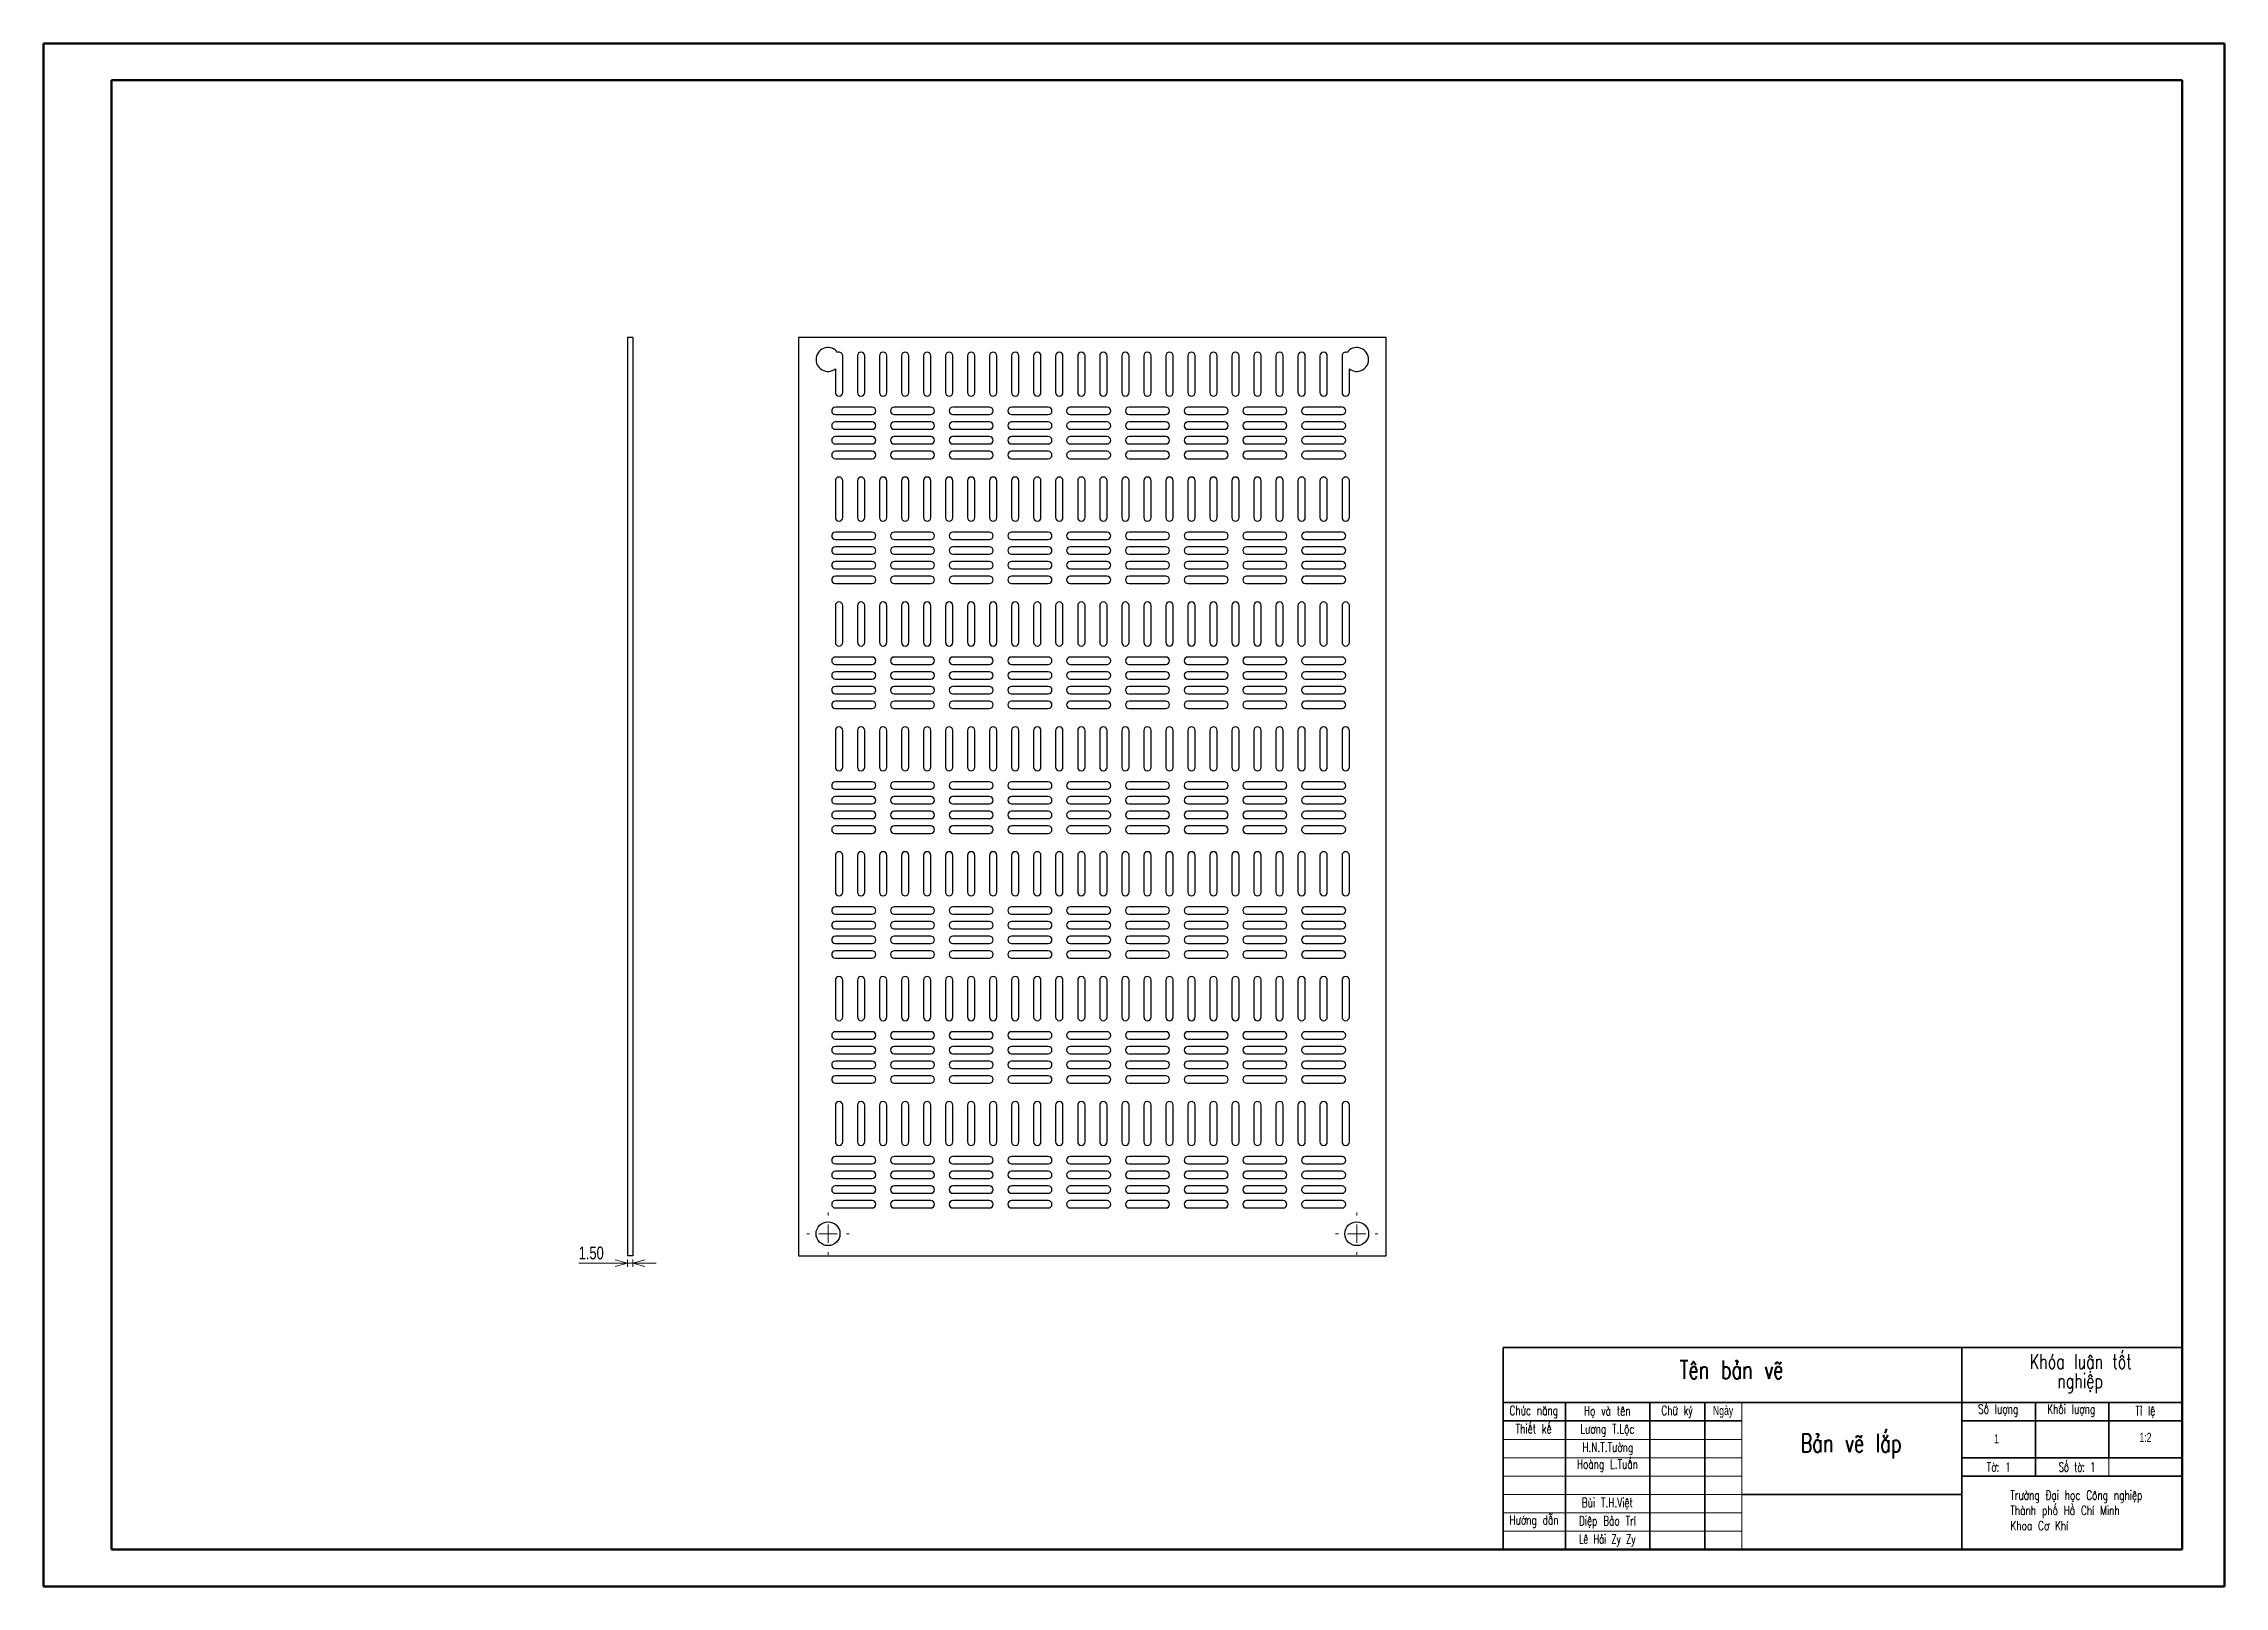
# Model space of a CAD drawing. Header units: millimetres. Extents: x 0 to 594, y 0 to 420.
import ezdxf

# ---------------------------------------------------------------- set-up
doc = ezdxf.new("R2010")
doc.units = ezdxf.units.MM
doc.styles.add('SLDTEXTSTYLE0', font='TXT', dxfattribs={"width": 0.710611, "bigfont": 'bigfont'})
doc.styles.add('SLDTEXTSTYLE1', font='TXT', dxfattribs={"width": 0.657958, "bigfont": 'bigfont'})
doc.styles.add('SLDTEXTSTYLE2', font='TXT', dxfattribs={"width": 0.710611})
doc.styles.add('SLDTEXTSTYLE3', font='TXT', dxfattribs={"width": 0.75})
doc.dimstyles.new('SLDDIMSTYLE0', dxfattribs={"dimtxt": 3.5, "dimasz": 3.302, "dimexe": 0, "dimexo": 0.0625, "dimgap": 0.875, "dimtad": 3, "dimrnd": 1e-09, "dimzin": 4, "dimdsep": 46, "dimtxsty": 'SLDTEXTSTYLE3', "dimblk1": 'OPEN30', "dimblk2": 'OPEN30', "dimsah": 1, "dimcen": 0.09, "dimadec": 0, "dimazin": 1, "dimtfac": 1, "dimtmove": 0, "dimatfit": 0, "dimldrblk": 'OPEN30', "dimfxl": 0, "dimfrac": 2, "dimtolj": 1, "dimtzin": 12, "dimarcsym": 0})

msp = doc.modelspace()

# ---------------------------------------------------------------- texts
at = {"color": 7, "linetype": 'Continuous', "lineweight": 0}
for s, insert, char_height, attachment_point, style in [('Tên bản vẽ', (459.731, 61.468), 5, 2, 'SLDTEXTSTYLE0'), ('Khóa luận tốt', (554.864, 63.192), 4, 2, 'SLDTEXTSTYLE0'), ('nghiệp', (554.684, 57.942), 4, 2, 'SLDTEXTSTYLE0'), ('Chức năng', (405.899, 49.151), 2.5, 2, 'SLDTEXTSTYLE0'), ('Họ và tên', (425.903, 49.031), 2.5, 2, 'SLDTEXTSTYLE0'), ('Chữ ký', (444.936, 49.151), 2.5, 2, 'SLDTEXTSTYLE0'), ('Ngày', (457.457, 49.123), 2.5, 2, 'SLDTEXTSTYLE2'), ('Số lượng', (532.394, 49.514), 2.5, 2, 'SLDTEXTSTYLE0'), ('Khối lượng', (552.291, 49.514), 2.5, 2, 'SLDTEXTSTYLE0'), ('Tỉ lệ', (572.461, 49.06), 2.5, 2, 'SLDTEXTSTYLE0'), ('Thiết kế', (405.857, 44.14), 2.5, 2, 'SLDTEXTSTYLE0'), ('Lương T.Lộc', (425.938, 44.119), 2.5, 2, 'SLDTEXTSTYLE0'), ('Bản vẽ lắp', (492.288, 41.493), 5, 2, 'SLDTEXTSTYLE0'), ('1:2', (572.495, 41.8), 2.5, 2, 'SLDTEXTSTYLE2'), ('H.N.T.Tường', (426.043, 39.123), 2.5, 2, 'SLDTEXTSTYLE0'), ('1', (532.613, 41.412), 2.5, 3, 'SLDTEXTSTYLE2'), ('Hoàng L.Tuấn', (425.966, 34.514), 2.5, 2, 'SLDTEXTSTYLE0'), ('Tờ: 1', (532.539, 33.748), 2.5, 2, 'SLDTEXTSTYLE0'), ('Số tờ: 1', (553.878, 33.721), 2.5, 2, 'SLDTEXTSTYLE1'), ('Bùi T.H.Việt', (425.917, 24.06), 2.5, 2, 'SLDTEXTSTYLE0'), ('Trường Đại học Công nghiệp', (535.714, 26.079), 2.5, 1, 'SLDTEXTSTYLE0'), ('Hướng dẫn', (405.956, 19.307), 2.5, 2, 'SLDTEXTSTYLE0'), ('Diệp Bảo Trí', (425.949, 19.105), 2.5, 2, 'SLDTEXTSTYLE0'), ('Thành phố Hồ Chí Minh', (535.714, 21.929), 2.5, 1, 'SLDTEXTSTYLE0'), ('Lê Hải Zy Zy', (425.909, 14.151), 2.5, 2, 'SLDTEXTSTYLE1'), ('Khoa Cơ Khí', (535.714, 17.779), 2.5, 1, 'SLDTEXTSTYLE0')]:
    msp.add_mtext(s, dxfattribs=dict(at, insert=insert, char_height=char_height, attachment_point=attachment_point, style=style))

# ---------------------------------------------------------------- blocks, each defined once
blk = doc.blocks.new('SW_CENTERMARKSYMBOL_0')
at = {"color": 0, "linetype": 'Continuous', "lineweight": 18}
for p, q in [((-149, 0), (-149.75, 0)), ((-144, 0), (-146.5, 0)), ((-144, 5), (-144, 5.75)), ((-144, 0), (-144, 2.5)), ((-144, 0), (-144, -2.5)), ((-144, 0), (-141.5, 0)), ((-139, 0), (-138.25, 0)), ((-5, 0), (-5.75, 0)), ((0, 0), (-2.5, 0)), ((0, 5), (0, 5.75)), ((0, 0), (0, 2.5)), ((0, 0), (0, -2.5)), ((0, 0), (2.5, 0)), ((5, 0), (5.75, 0)), ((-144, -5), (-144, -5.75)), ((0, -5), (0, -5.75))]:
    blk.add_line(p, q, dxfattribs=at)
blk = doc.blocks.new('_Open30')
at = {"color": 0, "linetype": 'ByBlock', "lineweight": -2}
for p, q in [((-1, 0.267949), (0, 0)), ((0, 0), (-1, -0.267949)), ((0, 0), (-1, 0))]:
    blk.add_line(p, q, dxfattribs=at)
blk = doc.blocks.new('_D')
at = {"color": 7, "linetype": 'Continuous', "lineweight": 0}
for p, q in [((159, 88.01), (145.74, 88.01)), ((159, 89.01), (159, 87.01)), ((160.5, 88.01), (159, 88.01)), ((160.5, 89.01), (160.5, 87.01)), ((160.5, 88.01), (166.85, 88.01))]:
    blk.add_line(p, q, dxfattribs=at)
at = {"color": 7, "linetype": 'Continuous', "lineweight": 18, "xscale": 3.302, "yscale": 3.302}
blk.add_blockref('_Open30', (159, 88.01), dxfattribs=at)
at = {"color": 7, "linetype": 'Continuous', "lineweight": 18, "xscale": 3.302, "yscale": 3.302, "rotation": 180.0000000000004}
blk.add_blockref('_Open30', (160.5, 88.01), dxfattribs=at)
at = {"color": 7, "linetype": 'Continuous', "lineweight": 18, "insert": (145.74, 92.52), "char_height": 3.5, "attachment_point": 1, "style": 'SLDTEXTSTYLE3'}
blk.add_mtext('1.50', dxfattribs=at)

# ---------------------------------------------------------------- dimensions: what is measured, and where the dimension line sits
at = {"color": 7, "linetype": 'Continuous', "lineweight": 18}
dim = msp.add_linear_dim(base=(159.001, 88.009), p1=(160.501, 90.008), p2=(159.001, 90.008), dimstyle='SLDDIMSTYLE0', dxfattribs=at)
dim.commit()
dim.dimension.update_dxf_attribs({"geometry": '_D', "text_midpoint": (150.268, 88.009), "dimtype": 160})

# ---------------------------------------------------------------- linework, layer by layer
at = {"color": 7, "linetype": 'Continuous', "lineweight": 50}
for p, q in [((0, 420), (594, 420)), ((0, 420), (0, 0)), ((594, 420), (594, 0)), ((18.529, 410.028), (582.529, 410.028)), ((18.529, 410.028), (18.529, 10.028)), ((582.529, 410.028), (582.529, 10.028)), ((18.529, 10.028), (582.529, 10.028)), ((0, 0), (594, 0))]:
    msp.add_line(p, q, dxfattribs=at)
at = {"color": 7, "linetype": 'Continuous', "lineweight": 25}
for p, q in [((160.501, 340.008), (159.001, 340.008)), ((159.001, 340.008), (159.001, 90.008)), ((160.501, 340.008), (160.501, 90.008)), ((205.657, 340.008), (205.657, 90.008)), ((365.657, 340.008), (205.657, 340.008)), ((365.657, 90.008), (365.657, 340.008)), ((217.657, 325.008), (217.657, 335.008)), ((221.657, 335.008), (221.657, 325.008)), ((223.657, 325.008), (223.657, 335.008)), ((227.657, 335.008), (227.657, 325.008)), ((229.657, 325.008), (229.657, 335.008)), ((233.657, 335.008), (233.657, 325.008)), ((235.657, 325.008), (235.657, 335.008)), ((239.657, 335.008), (239.657, 325.008)), ((241.657, 325.008), (241.657, 335.008)), ((245.657, 335.008), (245.657, 325.008)), ((247.657, 325.008), (247.657, 335.008)), ((251.657, 335.008), (251.657, 325.008)), ((253.657, 325.008), (253.657, 335.008)), ((257.657, 335.008), (257.657, 325.008)), ((259.657, 325.008), (259.657, 335.008)), ((263.657, 335.008), (263.657, 325.008)), ((265.657, 325.008), (265.657, 335.008)), ((269.657, 335.008), (269.657, 325.008)), ((271.657, 325.008), (271.657, 335.008)), ((275.657, 335.008), (275.657, 325.008)), ((277.657, 325.008), (277.657, 335.008)), ((281.657, 335.008), (281.657, 325.008)), ((283.657, 325.008), (283.657, 335.008)), ((287.657, 335.008), (287.657, 325.008)), ((289.657, 325.008), (289.657, 335.008)), ((293.657, 335.008), (293.657, 325.008)), ((295.657, 325.008), (295.657, 335.008)), ((299.657, 335.008), (299.657, 325.008)), ((301.657, 325.008), (301.657, 335.008)), ((305.657, 335.008), (305.657, 325.008)), ((307.657, 325.008), (307.657, 335.008)), ((311.657, 335.008), (311.657, 325.008)), ((313.657, 325.008), (313.657, 335.008)), ((317.657, 335.008), (317.657, 325.008)), ((319.657, 325.008), (319.657, 335.008)), ((323.657, 335.008), (323.657, 325.008)), ((325.657, 325.008), (325.657, 335.008)), ((329.657, 335.008), (329.657, 325.008)), ((331.657, 325.008), (331.657, 335.008)), ((335.657, 335.008), (335.657, 325.008)), ((337.657, 325.008), (337.657, 335.008)), ((341.657, 335.008), (341.657, 325.008)), ((343.657, 325.008), (343.657, 335.008)), ((347.657, 335.008), (347.657, 325.008)), ((349.657, 325.008), (349.657, 335.008)), ((353.657, 335.008), (353.657, 325.008)), ((215.657, 331.446), (215.657, 325.008)), ((355.657, 325.008), (355.657, 331.446)), ((225.657, 321.008), (215.657, 321.008)), ((241.657, 321.008), (231.657, 321.008)), ((257.657, 321.008), (247.657, 321.008)), ((273.657, 321.008), (263.657, 321.008)), ((289.657, 321.008), (279.657, 321.008)), ((305.657, 321.008), (295.657, 321.008)), ((321.657, 321.008), (311.657, 321.008)), ((337.657, 321.008), (327.657, 321.008)), ((353.657, 321.008), (343.657, 321.008)), ((215.657, 319.008), (225.657, 319.008)), ((225.657, 317.008), (215.657, 317.008)), ((215.657, 315.008), (225.657, 315.008)), ((231.657, 319.008), (241.657, 319.008)), ((241.657, 317.008), (231.657, 317.008)), ((231.657, 315.008), (241.657, 315.008)), ((247.657, 319.008), (257.657, 319.008)), ((257.657, 317.008), (247.657, 317.008)), ((247.657, 315.008), (257.657, 315.008)), ((263.657, 319.008), (273.657, 319.008)), ((273.657, 317.008), (263.657, 317.008)), ((263.657, 315.008), (273.657, 315.008)), ((279.657, 319.008), (289.657, 319.008)), ((289.657, 317.008), (279.657, 317.008)), ((279.657, 315.008), (289.657, 315.008)), ((295.657, 319.008), (305.657, 319.008)), ((305.657, 317.008), (295.657, 317.008)), ((295.657, 315.008), (305.657, 315.008)), ((311.657, 319.008), (321.657, 319.008)), ((321.657, 317.008), (311.657, 317.008)), ((311.657, 315.008), (321.657, 315.008)), ((327.657, 319.008), (337.657, 319.008)), ((337.657, 317.008), (327.657, 317.008)), ((327.657, 315.008), (337.657, 315.008)), ((343.657, 319.008), (353.657, 319.008)), ((353.657, 317.008), (343.657, 317.008)), ((343.657, 315.008), (353.657, 315.008)), ((225.657, 313.008), (215.657, 313.008)), ((215.657, 311.008), (225.657, 311.008)), ((225.657, 309.008), (215.657, 309.008)), ((241.657, 313.008), (231.657, 313.008)), ((231.657, 311.008), (241.657, 311.008)), ((241.657, 309.008), (231.657, 309.008)), ((257.657, 313.008), (247.657, 313.008)), ((247.657, 311.008), (257.657, 311.008)), ((257.657, 309.008), (247.657, 309.008)), ((273.657, 313.008), (263.657, 313.008)), ((263.657, 311.008), (273.657, 311.008)), ((273.657, 309.008), (263.657, 309.008)), ((289.657, 313.008), (279.657, 313.008)), ((279.657, 311.008), (289.657, 311.008)), ((289.657, 309.008), (279.657, 309.008)), ((305.657, 313.008), (295.657, 313.008)), ((295.657, 311.008), (305.657, 311.008)), ((305.657, 309.008), (295.657, 309.008)), ((321.657, 313.008), (311.657, 313.008)), ((311.657, 311.008), (321.657, 311.008)), ((321.657, 309.008), (311.657, 309.008)), ((337.657, 313.008), (327.657, 313.008)), ((327.657, 311.008), (337.657, 311.008)), ((337.657, 309.008), (327.657, 309.008)), ((353.657, 313.008), (343.657, 313.008)), ((343.657, 311.008), (353.657, 311.008)), ((353.657, 309.008), (343.657, 309.008)), ((215.657, 307.008), (225.657, 307.008)), ((231.657, 307.008), (241.657, 307.008)), ((247.657, 307.008), (257.657, 307.008)), ((263.657, 307.008), (273.657, 307.008)), ((279.657, 307.008), (289.657, 307.008)), ((295.657, 307.008), (305.657, 307.008)), ((311.657, 307.008), (321.657, 307.008)), ((327.657, 307.008), (337.657, 307.008)), ((343.657, 307.008), (353.657, 307.008)), ((215.657, 301.008), (215.657, 291.008)), ((217.657, 291.008), (217.657, 301.008)), ((221.657, 301.008), (221.657, 291.008)), ((223.657, 291.008), (223.657, 301.008)), ((227.657, 301.008), (227.657, 291.008)), ((229.657, 291.008), (229.657, 301.008)), ((233.657, 301.008), (233.657, 291.008)), ((235.657, 291.008), (235.657, 301.008)), ((239.657, 301.008), (239.657, 291.008)), ((241.657, 291.008), (241.657, 301.008)), ((245.657, 301.008), (245.657, 291.008)), ((247.657, 291.008), (247.657, 301.008)), ((251.657, 301.008), (251.657, 291.008)), ((253.657, 291.008), (253.657, 301.008)), ((257.657, 301.008), (257.657, 291.008)), ((259.657, 291.008), (259.657, 301.008)), ((263.657, 301.008), (263.657, 291.008)), ((265.657, 291.008), (265.657, 301.008)), ((269.657, 301.008), (269.657, 291.008)), ((271.657, 291.008), (271.657, 301.008)), ((275.657, 301.008), (275.657, 291.008)), ((277.657, 291.008), (277.657, 301.008)), ((281.657, 301.008), (281.657, 291.008)), ((283.657, 291.008), (283.657, 301.008)), ((287.657, 301.008), (287.657, 291.008)), ((289.657, 291.008), (289.657, 301.008)), ((293.657, 301.008), (293.657, 291.008)), ((295.657, 291.008), (295.657, 301.008)), ((299.657, 301.008), (299.657, 291.008)), ((301.657, 291.008), (301.657, 301.008)), ((305.657, 301.008), (305.657, 291.008)), ((307.657, 291.008), (307.657, 301.008)), ((311.657, 301.008), (311.657, 291.008)), ((313.657, 291.008), (313.657, 301.008)), ((317.657, 301.008), (317.657, 291.008)), ((319.657, 291.008), (319.657, 301.008)), ((323.657, 301.008), (323.657, 291.008)), ((325.657, 291.008), (325.657, 301.008)), ((329.657, 301.008), (329.657, 291.008)), ((331.657, 291.008), (331.657, 301.008)), ((335.657, 301.008), (335.657, 291.008)), ((337.657, 291.008), (337.657, 301.008)), ((341.657, 301.008), (341.657, 291.008)), ((343.657, 291.008), (343.657, 301.008)), ((347.657, 301.008), (347.657, 291.008)), ((349.657, 291.008), (349.657, 301.008)), ((353.657, 301.008), (353.657, 291.008)), ((355.657, 291.008), (355.657, 301.008)), ((225.657, 287.008), (215.657, 287.008)), ((241.657, 287.008), (231.657, 287.008)), ((257.657, 287.008), (247.657, 287.008)), ((273.657, 287.008), (263.657, 287.008)), ((289.657, 287.008), (279.657, 287.008)), ((305.657, 287.008), (295.657, 287.008)), ((321.657, 287.008), (311.657, 287.008)), ((337.657, 287.008), (327.657, 287.008)), ((353.657, 287.008), (343.657, 287.008)), ((215.657, 285.008), (225.657, 285.008)), ((225.657, 283.008), (215.657, 283.008)), ((215.657, 281.008), (225.657, 281.008)), ((231.657, 285.008), (241.657, 285.008)), ((241.657, 283.008), (231.657, 283.008)), ((231.657, 281.008), (241.657, 281.008)), ((247.657, 285.008), (257.657, 285.008)), ((257.657, 283.008), (247.657, 283.008)), ((247.657, 281.008), (257.657, 281.008)), ((263.657, 285.008), (273.657, 285.008)), ((273.657, 283.008), (263.657, 283.008)), ((263.657, 281.008), (273.657, 281.008)), ((279.657, 285.008), (289.657, 285.008)), ((289.657, 283.008), (279.657, 283.008)), ((279.657, 281.008), (289.657, 281.008)), ((295.657, 285.008), (305.657, 285.008)), ((305.657, 283.008), (295.657, 283.008)), ((295.657, 281.008), (305.657, 281.008)), ((311.657, 285.008), (321.657, 285.008)), ((321.657, 283.008), (311.657, 283.008)), ((311.657, 281.008), (321.657, 281.008)), ((327.657, 285.008), (337.657, 285.008)), ((337.657, 283.008), (327.657, 283.008)), ((327.657, 281.008), (337.657, 281.008)), ((343.657, 285.008), (353.657, 285.008)), ((353.657, 283.008), (343.657, 283.008)), ((343.657, 281.008), (353.657, 281.008)), ((225.657, 279.008), (215.657, 279.008)), ((215.657, 277.008), (225.657, 277.008)), ((225.657, 275.008), (215.657, 275.008)), ((241.657, 279.008), (231.657, 279.008)), ((231.657, 277.008), (241.657, 277.008)), ((241.657, 275.008), (231.657, 275.008)), ((257.657, 279.008), (247.657, 279.008)), ((247.657, 277.008), (257.657, 277.008)), ((257.657, 275.008), (247.657, 275.008)), ((273.657, 279.008), (263.657, 279.008)), ((263.657, 277.008), (273.657, 277.008)), ((273.657, 275.008), (263.657, 275.008)), ((289.657, 279.008), (279.657, 279.008)), ((279.657, 277.008), (289.657, 277.008)), ((289.657, 275.008), (279.657, 275.008)), ((305.657, 279.008), (295.657, 279.008)), ((295.657, 277.008), (305.657, 277.008)), ((305.657, 275.008), (295.657, 275.008)), ((321.657, 279.008), (311.657, 279.008)), ((311.657, 277.008), (321.657, 277.008)), ((321.657, 275.008), (311.657, 275.008)), ((337.657, 279.008), (327.657, 279.008)), ((327.657, 277.008), (337.657, 277.008)), ((337.657, 275.008), (327.657, 275.008)), ((353.657, 279.008), (343.657, 279.008)), ((343.657, 277.008), (353.657, 277.008)), ((353.657, 275.008), (343.657, 275.008)), ((215.657, 273.008), (225.657, 273.008)), ((231.657, 273.008), (241.657, 273.008)), ((247.657, 273.008), (257.657, 273.008)), ((263.657, 273.008), (273.657, 273.008)), ((279.657, 273.008), (289.657, 273.008)), ((295.657, 273.008), (305.657, 273.008)), ((311.657, 273.008), (321.657, 273.008)), ((327.657, 273.008), (337.657, 273.008)), ((343.657, 273.008), (353.657, 273.008)), ((215.657, 267.008), (215.657, 257.008)), ((217.657, 257.008), (217.657, 267.008)), ((221.657, 267.008), (221.657, 257.008)), ((223.657, 257.008), (223.657, 267.008)), ((227.657, 267.008), (227.657, 257.008)), ((229.657, 257.008), (229.657, 267.008)), ((233.657, 267.008), (233.657, 257.008)), ((235.657, 257.008), (235.657, 267.008)), ((239.657, 267.008), (239.657, 257.008)), ((241.657, 257.008), (241.657, 267.008)), ((245.657, 267.008), (245.657, 257.008)), ((247.657, 257.008), (247.657, 267.008)), ((251.657, 267.008), (251.657, 257.008)), ((253.657, 257.008), (253.657, 267.008)), ((257.657, 267.008), (257.657, 257.008)), ((259.657, 257.008), (259.657, 267.008)), ((263.657, 267.008), (263.657, 257.008)), ((265.657, 257.008), (265.657, 267.008)), ((269.657, 267.008), (269.657, 257.008)), ((271.657, 257.008), (271.657, 267.008)), ((275.657, 267.008), (275.657, 257.008)), ((277.657, 257.008), (277.657, 267.008)), ((281.657, 267.008), (281.657, 257.008)), ((283.657, 257.008), (283.657, 267.008)), ((287.657, 267.008), (287.657, 257.008)), ((289.657, 257.008), (289.657, 267.008)), ((293.657, 267.008), (293.657, 257.008)), ((295.657, 257.008), (295.657, 267.008)), ((299.657, 267.008), (299.657, 257.008)), ((301.657, 257.008), (301.657, 267.008)), ((305.657, 267.008), (305.657, 257.008)), ((307.657, 257.008), (307.657, 267.008)), ((311.657, 267.008), (311.657, 257.008)), ((313.657, 257.008), (313.657, 267.008)), ((317.657, 267.008), (317.657, 257.008)), ((319.657, 257.008), (319.657, 267.008)), ((323.657, 267.008), (323.657, 257.008)), ((325.657, 257.008), (325.657, 267.008)), ((329.657, 267.008), (329.657, 257.008)), ((331.657, 257.008), (331.657, 267.008)), ((335.657, 267.008), (335.657, 257.008)), ((337.657, 257.008), (337.657, 267.008)), ((341.657, 267.008), (341.657, 257.008)), ((343.657, 257.008), (343.657, 267.008)), ((347.657, 267.008), (347.657, 257.008)), ((349.657, 257.008), (349.657, 267.008)), ((353.657, 267.008), (353.657, 257.008)), ((355.657, 257.008), (355.657, 267.008)), ((225.657, 253.008), (215.657, 253.008)), ((215.657, 251.008), (225.657, 251.008)), ((241.657, 253.008), (231.657, 253.008)), ((231.657, 251.008), (241.657, 251.008)), ((257.657, 253.008), (247.657, 253.008)), ((247.657, 251.008), (257.657, 251.008)), ((273.657, 253.008), (263.657, 253.008)), ((263.657, 251.008), (273.657, 251.008)), ((289.657, 253.008), (279.657, 253.008)), ((279.657, 251.008), (289.657, 251.008)), ((305.657, 253.008), (295.657, 253.008)), ((295.657, 251.008), (305.657, 251.008)), ((321.657, 253.008), (311.657, 253.008)), ((311.657, 251.008), (321.657, 251.008)), ((337.657, 253.008), (327.657, 253.008)), ((327.657, 251.008), (337.657, 251.008)), ((353.657, 253.008), (343.657, 253.008)), ((343.657, 251.008), (353.657, 251.008)), ((225.657, 249.008), (215.657, 249.008)), ((215.657, 247.008), (225.657, 247.008)), ((225.657, 245.008), (215.657, 245.008)), ((241.657, 249.008), (231.657, 249.008)), ((231.657, 247.008), (241.657, 247.008)), ((241.657, 245.008), (231.657, 245.008)), ((257.657, 249.008), (247.657, 249.008)), ((247.657, 247.008), (257.657, 247.008)), ((257.657, 245.008), (247.657, 245.008)), ((273.657, 249.008), (263.657, 249.008)), ((263.657, 247.008), (273.657, 247.008)), ((273.657, 245.008), (263.657, 245.008)), ((289.657, 249.008), (279.657, 249.008)), ((279.657, 247.008), (289.657, 247.008)), ((289.657, 245.008), (279.657, 245.008)), ((305.657, 249.008), (295.657, 249.008)), ((295.657, 247.008), (305.657, 247.008)), ((305.657, 245.008), (295.657, 245.008)), ((321.657, 249.008), (311.657, 249.008)), ((311.657, 247.008), (321.657, 247.008)), ((321.657, 245.008), (311.657, 245.008)), ((337.657, 249.008), (327.657, 249.008)), ((327.657, 247.008), (337.657, 247.008)), ((337.657, 245.008), (327.657, 245.008)), ((353.657, 249.008), (343.657, 249.008)), ((343.657, 247.008), (353.657, 247.008)), ((353.657, 245.008), (343.657, 245.008)), ((215.657, 243.008), (225.657, 243.008)), ((225.657, 241.008), (215.657, 241.008)), ((215.657, 239.008), (225.657, 239.008)), ((231.657, 243.008), (241.657, 243.008)), ((241.657, 241.008), (231.657, 241.008)), ((231.657, 239.008), (241.657, 239.008)), ((247.657, 243.008), (257.657, 243.008)), ((257.657, 241.008), (247.657, 241.008)), ((247.657, 239.008), (257.657, 239.008)), ((263.657, 243.008), (273.657, 243.008)), ((273.657, 241.008), (263.657, 241.008)), ((263.657, 239.008), (273.657, 239.008)), ((279.657, 243.008), (289.657, 243.008)), ((289.657, 241.008), (279.657, 241.008)), ((279.657, 239.008), (289.657, 239.008)), ((295.657, 243.008), (305.657, 243.008)), ((305.657, 241.008), (295.657, 241.008)), ((295.657, 239.008), (305.657, 239.008)), ((311.657, 243.008), (321.657, 243.008)), ((321.657, 241.008), (311.657, 241.008)), ((311.657, 239.008), (321.657, 239.008)), ((327.657, 243.008), (337.657, 243.008)), ((337.657, 241.008), (327.657, 241.008)), ((327.657, 239.008), (337.657, 239.008)), ((343.657, 243.008), (353.657, 243.008)), ((353.657, 241.008), (343.657, 241.008)), ((343.657, 239.008), (353.657, 239.008)), ((215.657, 233.008), (215.657, 223.008)), ((217.657, 223.008), (217.657, 233.008)), ((221.657, 233.008), (221.657, 223.008)), ((223.657, 223.008), (223.657, 233.008)), ((227.657, 233.008), (227.657, 223.008)), ((229.657, 223.008), (229.657, 233.008)), ((233.657, 233.008), (233.657, 223.008)), ((235.657, 223.008), (235.657, 233.008)), ((239.657, 233.008), (239.657, 223.008)), ((241.657, 223.008), (241.657, 233.008)), ((245.657, 233.008), (245.657, 223.008)), ((247.657, 223.008), (247.657, 233.008)), ((251.657, 233.008), (251.657, 223.008)), ((253.657, 223.008), (253.657, 233.008)), ((257.657, 233.008), (257.657, 223.008)), ((259.657, 223.008), (259.657, 233.008)), ((263.657, 233.008), (263.657, 223.008)), ((265.657, 223.008), (265.657, 233.008)), ((269.657, 233.008), (269.657, 223.008)), ((271.657, 223.008), (271.657, 233.008)), ((275.657, 233.008), (275.657, 223.008)), ((277.657, 223.008), (277.657, 233.008)), ((281.657, 233.008), (281.657, 223.008)), ((283.657, 223.008), (283.657, 233.008)), ((287.657, 233.008), (287.657, 223.008)), ((289.657, 223.008), (289.657, 233.008)), ((293.657, 233.008), (293.657, 223.008)), ((295.657, 223.008), (295.657, 233.008)), ((299.657, 233.008), (299.657, 223.008)), ((301.657, 223.008), (301.657, 233.008)), ((305.657, 233.008), (305.657, 223.008)), ((307.657, 223.008), (307.657, 233.008)), ((311.657, 233.008), (311.657, 223.008)), ((313.657, 223.008), (313.657, 233.008)), ((317.657, 233.008), (317.657, 223.008)), ((319.657, 223.008), (319.657, 233.008)), ((323.657, 233.008), (323.657, 223.008)), ((325.657, 223.008), (325.657, 233.008)), ((329.657, 233.008), (329.657, 223.008)), ((331.657, 223.008), (331.657, 233.008)), ((335.657, 233.008), (335.657, 223.008)), ((337.657, 223.008), (337.657, 233.008)), ((341.657, 233.008), (341.657, 223.008)), ((343.657, 223.008), (343.657, 233.008)), ((347.657, 233.008), (347.657, 223.008)), ((349.657, 223.008), (349.657, 233.008)), ((353.657, 233.008), (353.657, 223.008)), ((355.657, 223.008), (355.657, 233.008)), ((225.657, 219.008), (215.657, 219.008)), ((215.657, 217.008), (225.657, 217.008)), ((225.657, 215.008), (215.657, 215.008)), ((241.657, 219.008), (231.657, 219.008)), ((231.657, 217.008), (241.657, 217.008)), ((241.657, 215.008), (231.657, 215.008)), ((257.657, 219.008), (247.657, 219.008)), ((247.657, 217.008), (257.657, 217.008)), ((257.657, 215.008), (247.657, 215.008)), ((273.657, 219.008), (263.657, 219.008)), ((263.657, 217.008), (273.657, 217.008)), ((273.657, 215.008), (263.657, 215.008)), ((289.657, 219.008), (279.657, 219.008)), ((279.657, 217.008), (289.657, 217.008)), ((289.657, 215.008), (279.657, 215.008)), ((305.657, 219.008), (295.657, 219.008)), ((295.657, 217.008), (305.657, 217.008)), ((305.657, 215.008), (295.657, 215.008)), ((321.657, 219.008), (311.657, 219.008)), ((311.657, 217.008), (321.657, 217.008)), ((321.657, 215.008), (311.657, 215.008)), ((337.657, 219.008), (327.657, 219.008)), ((327.657, 217.008), (337.657, 217.008)), ((337.657, 215.008), (327.657, 215.008)), ((353.657, 219.008), (343.657, 219.008)), ((343.657, 217.008), (353.657, 217.008)), ((353.657, 215.008), (343.657, 215.008)), ((215.657, 213.008), (225.657, 213.008)), ((225.657, 211.008), (215.657, 211.008)), ((215.657, 209.008), (225.657, 209.008)), ((231.657, 213.008), (241.657, 213.008)), ((241.657, 211.008), (231.657, 211.008)), ((231.657, 209.008), (241.657, 209.008)), ((247.657, 213.008), (257.657, 213.008)), ((257.657, 211.008), (247.657, 211.008)), ((247.657, 209.008), (257.657, 209.008)), ((263.657, 213.008), (273.657, 213.008)), ((273.657, 211.008), (263.657, 211.008)), ((263.657, 209.008), (273.657, 209.008)), ((279.657, 213.008), (289.657, 213.008)), ((289.657, 211.008), (279.657, 211.008)), ((279.657, 209.008), (289.657, 209.008)), ((295.657, 213.008), (305.657, 213.008)), ((305.657, 211.008), (295.657, 211.008)), ((295.657, 209.008), (305.657, 209.008)), ((311.657, 213.008), (321.657, 213.008)), ((321.657, 211.008), (311.657, 211.008)), ((311.657, 209.008), (321.657, 209.008)), ((327.657, 213.008), (337.657, 213.008)), ((337.657, 211.008), (327.657, 211.008)), ((327.657, 209.008), (337.657, 209.008)), ((343.657, 213.008), (353.657, 213.008)), ((353.657, 211.008), (343.657, 211.008)), ((343.657, 209.008), (353.657, 209.008)), ((225.657, 207.008), (215.657, 207.008)), ((215.657, 205.008), (225.657, 205.008)), ((241.657, 207.008), (231.657, 207.008)), ((231.657, 205.008), (241.657, 205.008)), ((257.657, 207.008), (247.657, 207.008)), ((247.657, 205.008), (257.657, 205.008)), ((273.657, 207.008), (263.657, 207.008)), ((263.657, 205.008), (273.657, 205.008)), ((289.657, 207.008), (279.657, 207.008)), ((279.657, 205.008), (289.657, 205.008)), ((305.657, 207.008), (295.657, 207.008)), ((295.657, 205.008), (305.657, 205.008)), ((321.657, 207.008), (311.657, 207.008)), ((311.657, 205.008), (321.657, 205.008)), ((337.657, 207.008), (327.657, 207.008)), ((327.657, 205.008), (337.657, 205.008)), ((353.657, 207.008), (343.657, 207.008)), ((343.657, 205.008), (353.657, 205.008)), ((215.657, 199.008), (215.657, 189.008)), ((217.657, 189.008), (217.657, 199.008)), ((221.657, 199.008), (221.657, 189.008)), ((223.657, 189.008), (223.657, 199.008)), ((227.657, 199.008), (227.657, 189.008)), ((229.657, 189.008), (229.657, 199.008)), ((233.657, 199.008), (233.657, 189.008)), ((235.657, 189.008), (235.657, 199.008)), ((239.657, 199.008), (239.657, 189.008)), ((241.657, 189.008), (241.657, 199.008)), ((245.657, 199.008), (245.657, 189.008)), ((247.657, 189.008), (247.657, 199.008)), ((251.657, 199.008), (251.657, 189.008)), ((253.657, 189.008), (253.657, 199.008)), ((257.657, 199.008), (257.657, 189.008)), ((259.657, 189.008), (259.657, 199.008)), ((263.657, 199.008), (263.657, 189.008)), ((265.657, 189.008), (265.657, 199.008)), ((269.657, 199.008), (269.657, 189.008)), ((271.657, 189.008), (271.657, 199.008)), ((275.657, 199.008), (275.657, 189.008)), ((277.657, 189.008), (277.657, 199.008)), ((281.657, 199.008), (281.657, 189.008)), ((283.657, 189.008), (283.657, 199.008)), ((287.657, 199.008), (287.657, 189.008)), ((289.657, 189.008), (289.657, 199.008)), ((293.657, 199.008), (293.657, 189.008)), ((295.657, 189.008), (295.657, 199.008)), ((299.657, 199.008), (299.657, 189.008)), ((301.657, 189.008), (301.657, 199.008)), ((305.657, 199.008), (305.657, 189.008)), ((307.657, 189.008), (307.657, 199.008)), ((311.657, 199.008), (311.657, 189.008)), ((313.657, 189.008), (313.657, 199.008)), ((317.657, 199.008), (317.657, 189.008)), ((319.657, 189.008), (319.657, 199.008)), ((323.657, 199.008), (323.657, 189.008)), ((325.657, 189.008), (325.657, 199.008)), ((329.657, 199.008), (329.657, 189.008)), ((331.657, 189.008), (331.657, 199.008)), ((335.657, 199.008), (335.657, 189.008)), ((337.657, 189.008), (337.657, 199.008)), ((341.657, 199.008), (341.657, 189.008)), ((343.657, 189.008), (343.657, 199.008)), ((347.657, 199.008), (347.657, 189.008)), ((349.657, 189.008), (349.657, 199.008)), ((353.657, 199.008), (353.657, 189.008)), ((355.657, 189.008), (355.657, 199.008)), ((225.657, 185.008), (215.657, 185.008)), ((241.657, 185.008), (231.657, 185.008)), ((257.657, 185.008), (247.657, 185.008)), ((273.657, 185.008), (263.657, 185.008)), ((289.657, 185.008), (279.657, 185.008)), ((305.657, 185.008), (295.657, 185.008)), ((321.657, 185.008), (311.657, 185.008)), ((337.657, 185.008), (327.657, 185.008)), ((353.657, 185.008), (343.657, 185.008)), ((215.657, 183.008), (225.657, 183.008)), ((225.657, 181.008), (215.657, 181.008)), ((215.657, 179.008), (225.657, 179.008)), ((231.657, 183.008), (241.657, 183.008)), ((241.657, 181.008), (231.657, 181.008)), ((231.657, 179.008), (241.657, 179.008)), ((247.657, 183.008), (257.657, 183.008)), ((257.657, 181.008), (247.657, 181.008)), ((247.657, 179.008), (257.657, 179.008)), ((263.657, 183.008), (273.657, 183.008)), ((273.657, 181.008), (263.657, 181.008)), ((263.657, 179.008), (273.657, 179.008)), ((279.657, 183.008), (289.657, 183.008)), ((289.657, 181.008), (279.657, 181.008)), ((279.657, 179.008), (289.657, 179.008)), ((295.657, 183.008), (305.657, 183.008)), ((305.657, 181.008), (295.657, 181.008)), ((295.657, 179.008), (305.657, 179.008)), ((311.657, 183.008), (321.657, 183.008)), ((321.657, 181.008), (311.657, 181.008)), ((311.657, 179.008), (321.657, 179.008)), ((327.657, 183.008), (337.657, 183.008)), ((337.657, 181.008), (327.657, 181.008)), ((327.657, 179.008), (337.657, 179.008)), ((343.657, 183.008), (353.657, 183.008)), ((353.657, 181.008), (343.657, 181.008)), ((343.657, 179.008), (353.657, 179.008)), ((225.657, 177.008), (215.657, 177.008)), ((215.657, 175.008), (225.657, 175.008)), ((225.657, 173.008), (215.657, 173.008)), ((241.657, 177.008), (231.657, 177.008)), ((231.657, 175.008), (241.657, 175.008)), ((241.657, 173.008), (231.657, 173.008)), ((257.657, 177.008), (247.657, 177.008)), ((247.657, 175.008), (257.657, 175.008)), ((257.657, 173.008), (247.657, 173.008)), ((273.657, 177.008), (263.657, 177.008)), ((263.657, 175.008), (273.657, 175.008)), ((273.657, 173.008), (263.657, 173.008)), ((289.657, 177.008), (279.657, 177.008)), ((279.657, 175.008), (289.657, 175.008)), ((289.657, 173.008), (279.657, 173.008)), ((305.657, 177.008), (295.657, 177.008)), ((295.657, 175.008), (305.657, 175.008)), ((305.657, 173.008), (295.657, 173.008)), ((321.657, 177.008), (311.657, 177.008)), ((311.657, 175.008), (321.657, 175.008)), ((321.657, 173.008), (311.657, 173.008)), ((337.657, 177.008), (327.657, 177.008)), ((327.657, 175.008), (337.657, 175.008)), ((337.657, 173.008), (327.657, 173.008)), ((353.657, 177.008), (343.657, 177.008)), ((343.657, 175.008), (353.657, 175.008)), ((353.657, 173.008), (343.657, 173.008)), ((215.657, 171.008), (225.657, 171.008)), ((231.657, 171.008), (241.657, 171.008)), ((247.657, 171.008), (257.657, 171.008)), ((263.657, 171.008), (273.657, 171.008)), ((279.657, 171.008), (289.657, 171.008)), ((295.657, 171.008), (305.657, 171.008)), ((311.657, 171.008), (321.657, 171.008)), ((327.657, 171.008), (337.657, 171.008)), ((343.657, 171.008), (353.657, 171.008)), ((215.657, 165.008), (215.657, 155.008)), ((217.657, 155.008), (217.657, 165.008)), ((221.657, 165.008), (221.657, 155.008)), ((223.657, 155.008), (223.657, 165.008)), ((227.657, 165.008), (227.657, 155.008)), ((229.657, 155.008), (229.657, 165.008)), ((233.657, 165.008), (233.657, 155.008)), ((235.657, 155.008), (235.657, 165.008)), ((239.657, 165.008), (239.657, 155.008)), ((241.657, 155.008), (241.657, 165.008)), ((245.657, 165.008), (245.657, 155.008)), ((247.657, 155.008), (247.657, 165.008)), ((251.657, 165.008), (251.657, 155.008)), ((253.657, 155.008), (253.657, 165.008)), ((257.657, 165.008), (257.657, 155.008)), ((259.657, 155.008), (259.657, 165.008)), ((263.657, 165.008), (263.657, 155.008)), ((265.657, 155.008), (265.657, 165.008)), ((269.657, 165.008), (269.657, 155.008)), ((271.657, 155.008), (271.657, 165.008)), ((275.657, 165.008), (275.657, 155.008)), ((277.657, 155.008), (277.657, 165.008)), ((281.657, 165.008), (281.657, 155.008)), ((283.657, 155.008), (283.657, 165.008)), ((287.657, 165.008), (287.657, 155.008)), ((289.657, 155.008), (289.657, 165.008)), ((293.657, 165.008), (293.657, 155.008)), ((295.657, 155.008), (295.657, 165.008)), ((299.657, 165.008), (299.657, 155.008)), ((301.657, 155.008), (301.657, 165.008)), ((305.657, 165.008), (305.657, 155.008)), ((307.657, 155.008), (307.657, 165.008)), ((311.657, 165.008), (311.657, 155.008)), ((313.657, 155.008), (313.657, 165.008)), ((317.657, 165.008), (317.657, 155.008)), ((319.657, 155.008), (319.657, 165.008)), ((323.657, 165.008), (323.657, 155.008)), ((325.657, 155.008), (325.657, 165.008)), ((329.657, 165.008), (329.657, 155.008)), ((331.657, 155.008), (331.657, 165.008)), ((335.657, 165.008), (335.657, 155.008)), ((337.657, 155.008), (337.657, 165.008)), ((341.657, 165.008), (341.657, 155.008)), ((343.657, 155.008), (343.657, 165.008)), ((347.657, 165.008), (347.657, 155.008)), ((349.657, 155.008), (349.657, 165.008)), ((353.657, 165.008), (353.657, 155.008)), ((355.657, 155.008), (355.657, 165.008)), ((225.657, 151.008), (215.657, 151.008)), ((215.657, 149.008), (225.657, 149.008)), ((241.657, 151.008), (231.657, 151.008)), ((231.657, 149.008), (241.657, 149.008)), ((257.657, 151.008), (247.657, 151.008)), ((247.657, 149.008), (257.657, 149.008)), ((273.657, 151.008), (263.657, 151.008)), ((263.657, 149.008), (273.657, 149.008)), ((289.657, 151.008), (279.657, 151.008)), ((279.657, 149.008), (289.657, 149.008)), ((305.657, 151.008), (295.657, 151.008)), ((295.657, 149.008), (305.657, 149.008)), ((321.657, 151.008), (311.657, 151.008)), ((311.657, 149.008), (321.657, 149.008)), ((337.657, 151.008), (327.657, 151.008)), ((327.657, 149.008), (337.657, 149.008)), ((353.657, 151.008), (343.657, 151.008)), ((343.657, 149.008), (353.657, 149.008)), ((225.657, 147.008), (215.657, 147.008)), ((215.657, 145.008), (225.657, 145.008)), ((225.657, 143.008), (215.657, 143.008)), ((241.657, 147.008), (231.657, 147.008)), ((231.657, 145.008), (241.657, 145.008)), ((241.657, 143.008), (231.657, 143.008)), ((257.657, 147.008), (247.657, 147.008)), ((247.657, 145.008), (257.657, 145.008)), ((257.657, 143.008), (247.657, 143.008)), ((273.657, 147.008), (263.657, 147.008)), ((263.657, 145.008), (273.657, 145.008)), ((273.657, 143.008), (263.657, 143.008)), ((289.657, 147.008), (279.657, 147.008)), ((279.657, 145.008), (289.657, 145.008)), ((289.657, 143.008), (279.657, 143.008)), ((305.657, 147.008), (295.657, 147.008)), ((295.657, 145.008), (305.657, 145.008)), ((305.657, 143.008), (295.657, 143.008)), ((321.657, 147.008), (311.657, 147.008)), ((311.657, 145.008), (321.657, 145.008)), ((321.657, 143.008), (311.657, 143.008)), ((337.657, 147.008), (327.657, 147.008)), ((327.657, 145.008), (337.657, 145.008)), ((337.657, 143.008), (327.657, 143.008)), ((353.657, 147.008), (343.657, 147.008)), ((343.657, 145.008), (353.657, 145.008)), ((353.657, 143.008), (343.657, 143.008)), ((215.657, 141.008), (225.657, 141.008)), ((225.657, 139.008), (215.657, 139.008)), ((215.657, 137.008), (225.657, 137.008)), ((231.657, 141.008), (241.657, 141.008)), ((241.657, 139.008), (231.657, 139.008)), ((231.657, 137.008), (241.657, 137.008)), ((247.657, 141.008), (257.657, 141.008)), ((257.657, 139.008), (247.657, 139.008)), ((247.657, 137.008), (257.657, 137.008)), ((263.657, 141.008), (273.657, 141.008)), ((273.657, 139.008), (263.657, 139.008)), ((263.657, 137.008), (273.657, 137.008)), ((279.657, 141.008), (289.657, 141.008)), ((289.657, 139.008), (279.657, 139.008)), ((279.657, 137.008), (289.657, 137.008)), ((295.657, 141.008), (305.657, 141.008)), ((305.657, 139.008), (295.657, 139.008)), ((295.657, 137.008), (305.657, 137.008)), ((311.657, 141.008), (321.657, 141.008)), ((321.657, 139.008), (311.657, 139.008)), ((311.657, 137.008), (321.657, 137.008)), ((327.657, 141.008), (337.657, 141.008)), ((337.657, 139.008), (327.657, 139.008)), ((327.657, 137.008), (337.657, 137.008)), ((343.657, 141.008), (353.657, 141.008)), ((353.657, 139.008), (343.657, 139.008)), ((343.657, 137.008), (353.657, 137.008)), ((215.657, 131.008), (215.657, 121.008)), ((217.657, 121.008), (217.657, 131.008)), ((221.657, 131.008), (221.657, 121.008)), ((223.657, 121.008), (223.657, 131.008)), ((227.657, 131.008), (227.657, 121.008)), ((229.657, 121.008), (229.657, 131.008)), ((233.657, 131.008), (233.657, 121.008)), ((235.657, 121.008), (235.657, 131.008)), ((239.657, 131.008), (239.657, 121.008)), ((241.657, 121.008), (241.657, 131.008)), ((245.657, 131.008), (245.657, 121.008)), ((247.657, 121.008), (247.657, 131.008)), ((251.657, 131.008), (251.657, 121.008)), ((253.657, 121.008), (253.657, 131.008)), ((257.657, 131.008), (257.657, 121.008)), ((259.657, 121.008), (259.657, 131.008)), ((263.657, 131.008), (263.657, 121.008)), ((265.657, 121.008), (265.657, 131.008)), ((269.657, 131.008), (269.657, 121.008)), ((271.657, 121.008), (271.657, 131.008)), ((275.657, 131.008), (275.657, 121.008)), ((277.657, 121.008), (277.657, 131.008)), ((281.657, 131.008), (281.657, 121.008)), ((283.657, 121.008), (283.657, 131.008)), ((287.657, 131.008), (287.657, 121.008)), ((289.657, 121.008), (289.657, 131.008)), ((293.657, 131.008), (293.657, 121.008)), ((295.657, 121.008), (295.657, 131.008)), ((299.657, 131.008), (299.657, 121.008)), ((301.657, 121.008), (301.657, 131.008)), ((305.657, 131.008), (305.657, 121.008)), ((307.657, 121.008), (307.657, 131.008)), ((311.657, 131.008), (311.657, 121.008)), ((313.657, 121.008), (313.657, 131.008)), ((317.657, 131.008), (317.657, 121.008)), ((319.657, 121.008), (319.657, 131.008)), ((323.657, 131.008), (323.657, 121.008)), ((325.657, 121.008), (325.657, 131.008)), ((329.657, 131.008), (329.657, 121.008)), ((331.657, 121.008), (331.657, 131.008)), ((335.657, 131.008), (335.657, 121.008)), ((337.657, 121.008), (337.657, 131.008)), ((341.657, 131.008), (341.657, 121.008)), ((343.657, 121.008), (343.657, 131.008)), ((347.657, 131.008), (347.657, 121.008)), ((349.657, 121.008), (349.657, 131.008)), ((353.657, 131.008), (353.657, 121.008)), ((355.657, 121.008), (355.657, 131.008)), ((225.657, 117.008), (215.657, 117.008)), ((215.657, 115.008), (225.657, 115.008)), ((225.657, 113.008), (215.657, 113.008)), ((241.657, 117.008), (231.657, 117.008)), ((231.657, 115.008), (241.657, 115.008)), ((241.657, 113.008), (231.657, 113.008)), ((257.657, 117.008), (247.657, 117.008)), ((247.657, 115.008), (257.657, 115.008)), ((257.657, 113.008), (247.657, 113.008)), ((273.657, 117.008), (263.657, 117.008)), ((263.657, 115.008), (273.657, 115.008)), ((273.657, 113.008), (263.657, 113.008)), ((289.657, 117.008), (279.657, 117.008)), ((279.657, 115.008), (289.657, 115.008)), ((289.657, 113.008), (279.657, 113.008)), ((305.657, 117.008), (295.657, 117.008)), ((295.657, 115.008), (305.657, 115.008)), ((305.657, 113.008), (295.657, 113.008)), ((321.657, 117.008), (311.657, 117.008)), ((311.657, 115.008), (321.657, 115.008)), ((321.657, 113.008), (311.657, 113.008)), ((337.657, 117.008), (327.657, 117.008)), ((327.657, 115.008), (337.657, 115.008)), ((337.657, 113.008), (327.657, 113.008)), ((353.657, 117.008), (343.657, 117.008)), ((343.657, 115.008), (353.657, 115.008)), ((353.657, 113.008), (343.657, 113.008)), ((215.657, 111.008), (225.657, 111.008)), ((225.657, 109.008), (215.657, 109.008)), ((215.657, 107.008), (225.657, 107.008)), ((231.657, 111.008), (241.657, 111.008)), ((241.657, 109.008), (231.657, 109.008)), ((231.657, 107.008), (241.657, 107.008)), ((247.657, 111.008), (257.657, 111.008)), ((257.657, 109.008), (247.657, 109.008)), ((247.657, 107.008), (257.657, 107.008)), ((263.657, 111.008), (273.657, 111.008)), ((273.657, 109.008), (263.657, 109.008)), ((263.657, 107.008), (273.657, 107.008)), ((279.657, 111.008), (289.657, 111.008)), ((289.657, 109.008), (279.657, 109.008)), ((279.657, 107.008), (289.657, 107.008)), ((295.657, 111.008), (305.657, 111.008)), ((305.657, 109.008), (295.657, 109.008)), ((295.657, 107.008), (305.657, 107.008)), ((311.657, 111.008), (321.657, 111.008)), ((321.657, 109.008), (311.657, 109.008)), ((311.657, 107.008), (321.657, 107.008)), ((327.657, 111.008), (337.657, 111.008)), ((337.657, 109.008), (327.657, 109.008)), ((327.657, 107.008), (337.657, 107.008)), ((343.657, 111.008), (353.657, 111.008)), ((353.657, 109.008), (343.657, 109.008)), ((343.657, 107.008), (353.657, 107.008)), ((225.657, 105.008), (215.657, 105.008)), ((215.657, 103.008), (225.657, 103.008)), ((241.657, 105.008), (231.657, 105.008)), ((231.657, 103.008), (241.657, 103.008)), ((257.657, 105.008), (247.657, 105.008)), ((247.657, 103.008), (257.657, 103.008)), ((273.657, 105.008), (263.657, 105.008)), ((263.657, 103.008), (273.657, 103.008)), ((289.657, 105.008), (279.657, 105.008)), ((279.657, 103.008), (289.657, 103.008)), ((305.657, 105.008), (295.657, 105.008)), ((295.657, 103.008), (305.657, 103.008)), ((321.657, 105.008), (311.657, 105.008)), ((311.657, 103.008), (321.657, 103.008)), ((337.657, 105.008), (327.657, 105.008)), ((327.657, 103.008), (337.657, 103.008)), ((353.657, 105.008), (343.657, 105.008)), ((343.657, 103.008), (353.657, 103.008)), ((160.501, 90.008), (159.001, 90.008)), ((205.657, 90.008), (365.657, 90.008))]:
    msp.add_line(p, q, dxfattribs=at)
at = {"color": 7, "linetype": 'Continuous', "lineweight": 35}
for p, q in [((397.529, 65.028), (582.529, 65.028)), ((397.529, 10.028), (397.529, 65.028)), ((522.529, 65.028), (522.529, 10.028)), ((397.529, 50.028), (582.529, 50.028)), ((414.529, 10.028), (414.529, 50.028)), ((437.529, 10.028), (437.529, 50.028)), ((452.529, 10.028), (452.529, 50.028)), ((542.529, 50.028), (542.529, 30.028)), ((562.529, 50.028), (562.529, 35.028)), ((397.529, 45.028), (462.529, 45.028)), ((522.529, 45.028), (582.529, 45.028)), ((522.529, 35.028), (582.529, 35.028)), ((522.529, 30.028), (582.529, 30.028)), ((462.529, 25.028), (522.529, 25.028))]:
    msp.add_line(p, q, dxfattribs=at)
at = {"color": 7, "linetype": 'Continuous', "lineweight": 18}
for p, q in [((582.529, 65.028), (582.529, 50.028)), ((397.529, 50.028), (582.529, 50.028)), ((462.529, 10.028), (462.529, 50.028)), ((582.529, 50.028), (582.529, 45.028)), ((522.529, 45.028), (582.529, 45.028)), ((582.529, 45.028), (582.529, 40.028)), ((397.529, 40.028), (462.529, 40.028)), ((582.529, 40.028), (582.529, 35.028)), ((397.529, 35.028), (462.529, 35.028)), ((397.529, 30.028), (462.529, 30.028)), ((562.529, 35.028), (562.529, 30.028)), ((582.529, 35.028), (582.529, 30.028)), ((582.529, 30.028), (582.529, 25.028)), ((397.529, 25.028), (462.529, 25.028)), ((582.529, 25.028), (582.529, 20.028)), ((397.529, 20.028), (462.529, 20.028)), ((582.529, 20.028), (582.529, 15.028)), ((397.529, 15.028), (462.529, 15.028)), ((582.529, 15.028), (582.529, 10.028)), ((397.529, 10.028), (414.529, 10.028)), ((414.529, 10.028), (437.529, 10.028)), ((437.529, 10.028), (452.529, 10.028)), ((452.529, 10.028), (462.529, 10.028)), ((462.529, 10.028), (522.529, 10.028)), ((522.529, 10.028), (542.529, 10.028)), ((542.529, 10.028), (562.529, 10.028)), ((562.529, 10.028), (582.529, 10.028))]:
    msp.add_line(p, q, dxfattribs=at)
at = {"color": 7, "linetype": 'Continuous', "lineweight": 25}
for centre in [(213.657, 96.008), (357.657, 96.008)]:
    msp.add_circle(centre, 3.25, dxfattribs=at)
for centre, radius, start, end in [((213.657, 334.008), 3.25, 36.310784, 307.979872), ((216.657, 335.008), 1, 0, 112.401542), ((222.657, 335.008), 1, 0, 180), ((228.657, 335.008), 1, 0, 180), ((234.657, 335.008), 1, 0, 180), ((240.657, 335.008), 1, 0, 180), ((246.657, 335.008), 1, 0, 180), ((252.657, 335.008), 1, 0, 180), ((258.657, 335.008), 1, 0, 180), ((264.657, 335.008), 1, 0, 180), ((270.657, 335.008), 1, 0, 180), ((276.657, 335.008), 1, 0, 180), ((282.657, 335.008), 1, 0, 180), ((288.657, 335.008), 1, 0, 180), ((294.657, 335.008), 1, 0, 180), ((300.657, 335.008), 1, 0, 180), ((306.657, 335.008), 1, 0, 180), ((312.657, 335.008), 1, 0, 180), ((318.657, 335.008), 1, 0, 180), ((324.657, 335.008), 1, 0, 180), ((330.657, 335.008), 1, 0, 180), ((336.657, 335.008), 1, 0, 180), ((342.657, 335.008), 1, 0, 180), ((348.657, 335.008), 1, 0, 180), ((354.657, 335.008), 1, 67.598458, 180), ((357.657, 334.008), 3.25, 232.020128, 143.689216), ((215.657, 320.008), 1, 90, 270), ((216.657, 325.008), 1, 180, 0), ((222.657, 325.008), 1, 180, 0), ((225.657, 320.008), 1, 270, 90), ((228.657, 325.008), 1, 180, 0), ((231.657, 320.008), 1, 90, 270), ((234.657, 325.008), 1, 180, 0), ((240.657, 325.008), 1, 180, 0), ((241.657, 320.008), 1, 270, 90), ((246.657, 325.008), 1, 180, 0), ((247.657, 320.008), 1, 90, 270), ((252.657, 325.008), 1, 180, 0), ((258.657, 325.008), 1, 180, 0), ((257.657, 320.008), 1, 270, 90), ((263.657, 320.008), 1, 90, 270), ((264.657, 325.008), 1, 180, 0), ((270.657, 325.008), 1, 180, 0), ((273.657, 320.008), 1, 270, 90), ((276.657, 325.008), 1, 180, 0), ((279.657, 320.008), 1, 90, 270), ((282.657, 325.008), 1, 180, 0), ((288.657, 325.008), 1, 180, 0), ((289.657, 320.008), 1, 270, 90), ((294.657, 325.008), 1, 180, 0), ((295.657, 320.008), 1, 90, 270), ((300.657, 325.008), 1, 180, 0), ((306.657, 325.008), 1, 180, 0), ((305.657, 320.008), 1, 270, 90), ((311.657, 320.008), 1, 90, 270), ((312.657, 325.008), 1, 180, 0), ((318.657, 325.008), 1, 180, 0), ((321.657, 320.008), 1, 270, 90), ((324.657, 325.008), 1, 180, 0), ((327.657, 320.008), 1, 90, 270), ((330.657, 325.008), 1, 180, 0), ((336.657, 325.008), 1, 180, 0), ((337.657, 320.008), 1, 270, 90), ((342.657, 325.008), 1, 180, 0), ((343.657, 320.008), 1, 90, 270), ((348.657, 325.008), 1, 180, 0), ((354.657, 325.008), 1, 180, 0), ((353.657, 320.008), 1, 270, 90), ((215.657, 316.008), 1, 90, 270), ((225.657, 316.008), 1, 270, 90), ((231.657, 316.008), 1, 90, 270), ((241.657, 316.008), 1, 270, 90), ((247.657, 316.008), 1, 90, 270), ((257.657, 316.008), 1, 270, 90), ((263.657, 316.008), 1, 90, 270), ((273.657, 316.008), 1, 270, 90), ((279.657, 316.008), 1, 90, 270), ((289.657, 316.008), 1, 270, 90), ((295.657, 316.008), 1, 90, 270), ((305.657, 316.008), 1, 270, 90), ((311.657, 316.008), 1, 90, 270), ((321.657, 316.008), 1, 270, 90), ((327.657, 316.008), 1, 90, 270), ((337.657, 316.008), 1, 270, 90), ((343.657, 316.008), 1, 90, 270), ((353.657, 316.008), 1, 270, 90), ((215.657, 312.008), 1, 90, 270), ((215.657, 308.008), 1, 90, 270), ((225.657, 312.008), 1, 270, 90), ((225.657, 308.008), 1, 270, 90), ((231.657, 312.008), 1, 90, 270), ((231.657, 308.008), 1, 90, 270), ((241.657, 312.008), 1, 270, 90), ((241.657, 308.008), 1, 270, 90), ((247.657, 312.008), 1, 90, 270), ((247.657, 308.008), 1, 90, 270), ((257.657, 312.008), 1, 270, 90), ((257.657, 308.008), 1, 270, 90), ((263.657, 312.008), 1, 90, 270), ((263.657, 308.008), 1, 90, 270), ((273.657, 312.008), 1, 270, 90), ((273.657, 308.008), 1, 270, 90), ((279.657, 312.008), 1, 90, 270), ((279.657, 308.008), 1, 90, 270), ((289.657, 312.008), 1, 270, 90), ((289.657, 308.008), 1, 270, 90), ((295.657, 312.008), 1, 90, 270), ((295.657, 308.008), 1, 90, 270), ((305.657, 312.008), 1, 270, 90), ((305.657, 308.008), 1, 270, 90), ((311.657, 312.008), 1, 90, 270), ((311.657, 308.008), 1, 90, 270), ((321.657, 312.008), 1, 270, 90), ((321.657, 308.008), 1, 270, 90), ((327.657, 312.008), 1, 90, 270), ((327.657, 308.008), 1, 90, 270), ((337.657, 312.008), 1, 270, 90), ((337.657, 308.008), 1, 270, 90), ((343.657, 312.008), 1, 90, 270), ((343.657, 308.008), 1, 90, 270), ((353.657, 312.008), 1, 270, 90), ((353.657, 308.008), 1, 270, 90), ((216.657, 301.008), 1, 0, 180), ((222.657, 301.008), 1, 0, 180), ((228.657, 301.008), 1, 0, 180), ((234.657, 301.008), 1, 0, 180), ((240.657, 301.008), 1, 0, 180), ((246.657, 301.008), 1, 0, 180), ((252.657, 301.008), 1, 0, 180), ((258.657, 301.008), 1, 0, 180), ((264.657, 301.008), 1, 0, 180), ((270.657, 301.008), 1, 0, 180), ((276.657, 301.008), 1, 0, 180), ((282.657, 301.008), 1, 0, 180), ((288.657, 301.008), 1, 0, 180), ((294.657, 301.008), 1, 0, 180), ((300.657, 301.008), 1, 0, 180), ((306.657, 301.008), 1, 0, 180), ((312.657, 301.008), 1, 0, 180), ((318.657, 301.008), 1, 0, 180), ((324.657, 301.008), 1, 0, 180), ((330.657, 301.008), 1, 0, 180), ((336.657, 301.008), 1, 0, 180), ((342.657, 301.008), 1, 0, 180), ((348.657, 301.008), 1, 0, 180), ((354.657, 301.008), 1, 0, 180), ((215.657, 286.008), 1, 90, 270), ((216.657, 291.008), 1, 180, 0), ((222.657, 291.008), 1, 180, 0), ((225.657, 286.008), 1, 270, 90), ((228.657, 291.008), 1, 180, 0), ((231.657, 286.008), 1, 90, 270), ((234.657, 291.008), 1, 180, 0), ((240.657, 291.008), 1, 180, 0), ((241.657, 286.008), 1, 270, 90), ((246.657, 291.008), 1, 180, 0), ((247.657, 286.008), 1, 90, 270), ((252.657, 291.008), 1, 180, 0), ((258.657, 291.008), 1, 180, 0), ((257.657, 286.008), 1, 270, 90), ((263.657, 286.008), 1, 90, 270), ((264.657, 291.008), 1, 180, 0), ((270.657, 291.008), 1, 180, 0), ((273.657, 286.008), 1, 270, 90), ((276.657, 291.008), 1, 180, 0), ((279.657, 286.008), 1, 90, 270), ((282.657, 291.008), 1, 180, 0), ((288.657, 291.008), 1, 180, 0), ((289.657, 286.008), 1, 270, 90), ((294.657, 291.008), 1, 180, 0), ((295.657, 286.008), 1, 90, 270), ((300.657, 291.008), 1, 180, 0), ((306.657, 291.008), 1, 180, 0), ((305.657, 286.008), 1, 270, 90), ((311.657, 286.008), 1, 90, 270), ((312.657, 291.008), 1, 180, 0), ((318.657, 291.008), 1, 180, 0), ((321.657, 286.008), 1, 270, 90), ((324.657, 291.008), 1, 180, 0), ((327.657, 286.008), 1, 90, 270), ((330.657, 291.008), 1, 180, 0), ((336.657, 291.008), 1, 180, 0), ((337.657, 286.008), 1, 270, 90), ((342.657, 291.008), 1, 180, 0), ((343.657, 286.008), 1, 90, 270), ((348.657, 291.008), 1, 180, 0), ((354.657, 291.008), 1, 180, 0), ((353.657, 286.008), 1, 270, 90), ((215.657, 282.008), 1, 90, 270), ((225.657, 282.008), 1, 270, 90), ((231.657, 282.008), 1, 90, 270), ((241.657, 282.008), 1, 270, 90), ((247.657, 282.008), 1, 90, 270), ((257.657, 282.008), 1, 270, 90), ((263.657, 282.008), 1, 90, 270), ((273.657, 282.008), 1, 270, 90), ((279.657, 282.008), 1, 90, 270), ((289.657, 282.008), 1, 270, 90), ((295.657, 282.008), 1, 90, 270), ((305.657, 282.008), 1, 270, 90), ((311.657, 282.008), 1, 90, 270), ((321.657, 282.008), 1, 270, 90), ((327.657, 282.008), 1, 90, 270), ((337.657, 282.008), 1, 270, 90), ((343.657, 282.008), 1, 90, 270), ((353.657, 282.008), 1, 270, 90), ((215.657, 278.008), 1, 90, 270), ((215.657, 274.008), 1, 90, 270), ((225.657, 278.008), 1, 270, 90), ((225.657, 274.008), 1, 270, 90), ((231.657, 278.008), 1, 90, 270), ((231.657, 274.008), 1, 90, 270), ((241.657, 278.008), 1, 270, 90), ((241.657, 274.008), 1, 270, 90), ((247.657, 278.008), 1, 90, 270), ((247.657, 274.008), 1, 90, 270), ((257.657, 278.008), 1, 270, 90), ((257.657, 274.008), 1, 270, 90), ((263.657, 278.008), 1, 90, 270), ((263.657, 274.008), 1, 90, 270), ((273.657, 278.008), 1, 270, 90), ((273.657, 274.008), 1, 270, 90), ((279.657, 278.008), 1, 90, 270), ((279.657, 274.008), 1, 90, 270), ((289.657, 278.008), 1, 270, 90), ((289.657, 274.008), 1, 270, 90), ((295.657, 278.008), 1, 90, 270), ((295.657, 274.008), 1, 90, 270), ((305.657, 278.008), 1, 270, 90), ((305.657, 274.008), 1, 270, 90), ((311.657, 278.008), 1, 90, 270), ((311.657, 274.008), 1, 90, 270), ((321.657, 278.008), 1, 270, 90), ((321.657, 274.008), 1, 270, 90), ((327.657, 278.008), 1, 90, 270), ((327.657, 274.008), 1, 90, 270), ((337.657, 278.008), 1, 270, 90), ((337.657, 274.008), 1, 270, 90), ((343.657, 278.008), 1, 90, 270), ((343.657, 274.008), 1, 90, 270), ((353.657, 278.008), 1, 270, 90), ((353.657, 274.008), 1, 270, 90), ((216.657, 267.008), 1, 0, 180), ((222.657, 267.008), 1, 0, 180), ((228.657, 267.008), 1, 0, 180), ((234.657, 267.008), 1, 0, 180), ((240.657, 267.008), 1, 0, 180), ((246.657, 267.008), 1, 0, 180), ((252.657, 267.008), 1, 0, 180), ((258.657, 267.008), 1, 0, 180), ((264.657, 267.008), 1, 0, 180), ((270.657, 267.008), 1, 0, 180), ((276.657, 267.008), 1, 0, 180), ((282.657, 267.008), 1, 0, 180), ((288.657, 267.008), 1, 0, 180), ((294.657, 267.008), 1, 0, 180), ((300.657, 267.008), 1, 0, 180), ((306.657, 267.008), 1, 0, 180), ((312.657, 267.008), 1, 0, 180), ((318.657, 267.008), 1, 0, 180), ((324.657, 267.008), 1, 0, 180), ((330.657, 267.008), 1, 0, 180), ((336.657, 267.008), 1, 0, 180), ((342.657, 267.008), 1, 0, 180), ((348.657, 267.008), 1, 0, 180), ((354.657, 267.008), 1, 0, 180), ((216.657, 257.008), 1, 180, 0), ((222.657, 257.008), 1, 180, 0), ((228.657, 257.008), 1, 180, 0), ((234.657, 257.008), 1, 180, 0), ((240.657, 257.008), 1, 180, 0), ((246.657, 257.008), 1, 180, 0), ((252.657, 257.008), 1, 180, 0), ((258.657, 257.008), 1, 180, 0), ((264.657, 257.008), 1, 180, 0), ((270.657, 257.008), 1, 180, 0), ((276.657, 257.008), 1, 180, 0), ((282.657, 257.008), 1, 180, 0), ((288.657, 257.008), 1, 180, 0), ((294.657, 257.008), 1, 180, 0), ((300.657, 257.008), 1, 180, 0), ((306.657, 257.008), 1, 180, 0), ((312.657, 257.008), 1, 180, 0), ((318.657, 257.008), 1, 180, 0), ((324.657, 257.008), 1, 180, 0), ((330.657, 257.008), 1, 180, 0), ((336.657, 257.008), 1, 180, 0), ((342.657, 257.008), 1, 180, 0), ((348.657, 257.008), 1, 180, 0), ((354.657, 257.008), 1, 180, 0), ((215.657, 252.008), 1, 90, 270), ((225.657, 252.008), 1, 270, 90), ((231.657, 252.008), 1, 90, 270), ((241.657, 252.008), 1, 270, 90), ((247.657, 252.008), 1, 90, 270), ((257.657, 252.008), 1, 270, 90), ((263.657, 252.008), 1, 90, 270), ((273.657, 252.008), 1, 270, 90), ((279.657, 252.008), 1, 90, 270), ((289.657, 252.008), 1, 270, 90), ((295.657, 252.008), 1, 90, 270), ((305.657, 252.008), 1, 270, 90), ((311.657, 252.008), 1, 90, 270), ((321.657, 252.008), 1, 270, 90), ((327.657, 252.008), 1, 90, 270), ((337.657, 252.008), 1, 270, 90), ((343.657, 252.008), 1, 90, 270), ((353.657, 252.008), 1, 270, 90), ((215.657, 248.008), 1, 90, 270), ((215.657, 244.008), 1, 90, 270), ((225.657, 248.008), 1, 270, 90), ((225.657, 244.008), 1, 270, 90), ((231.657, 248.008), 1, 90, 270), ((231.657, 244.008), 1, 90, 270), ((241.657, 248.008), 1, 270, 90), ((241.657, 244.008), 1, 270, 90), ((247.657, 248.008), 1, 90, 270), ((247.657, 244.008), 1, 90, 270), ((257.657, 248.008), 1, 270, 90), ((257.657, 244.008), 1, 270, 90), ((263.657, 248.008), 1, 90, 270), ((263.657, 244.008), 1, 90, 270), ((273.657, 248.008), 1, 270, 90), ((273.657, 244.008), 1, 270, 90), ((279.657, 248.008), 1, 90, 270), ((279.657, 244.008), 1, 90, 270), ((289.657, 248.008), 1, 270, 90), ((289.657, 244.008), 1, 270, 90), ((295.657, 248.008), 1, 90, 270), ((295.657, 244.008), 1, 90, 270), ((305.657, 248.008), 1, 270, 90), ((305.657, 244.008), 1, 270, 90), ((311.657, 248.008), 1, 90, 270), ((311.657, 244.008), 1, 90, 270), ((321.657, 248.008), 1, 270, 90), ((321.657, 244.008), 1, 270, 90), ((327.657, 248.008), 1, 90, 270), ((327.657, 244.008), 1, 90, 270), ((337.657, 248.008), 1, 270, 90), ((337.657, 244.008), 1, 270, 90), ((343.657, 248.008), 1, 90, 270), ((343.657, 244.008), 1, 90, 270), ((353.657, 248.008), 1, 270, 90), ((353.657, 244.008), 1, 270, 90), ((215.657, 240.008), 1, 90, 270), ((225.657, 240.008), 1, 270, 90), ((231.657, 240.008), 1, 90, 270), ((241.657, 240.008), 1, 270, 90), ((247.657, 240.008), 1, 90, 270), ((257.657, 240.008), 1, 270, 90), ((263.657, 240.008), 1, 90, 270), ((273.657, 240.008), 1, 270, 90), ((279.657, 240.008), 1, 90, 270), ((289.657, 240.008), 1, 270, 90), ((295.657, 240.008), 1, 90, 270), ((305.657, 240.008), 1, 270, 90), ((311.657, 240.008), 1, 90, 270), ((321.657, 240.008), 1, 270, 90), ((327.657, 240.008), 1, 90, 270), ((337.657, 240.008), 1, 270, 90), ((343.657, 240.008), 1, 90, 270), ((353.657, 240.008), 1, 270, 90), ((216.657, 233.008), 1, 0, 180), ((222.657, 233.008), 1, 0, 180), ((228.657, 233.008), 1, 0, 180), ((234.657, 233.008), 1, 0, 180), ((240.657, 233.008), 1, 0, 180), ((246.657, 233.008), 1, 0, 180), ((252.657, 233.008), 1, 0, 180), ((258.657, 233.008), 1, 0, 180), ((264.657, 233.008), 1, 0, 180), ((270.657, 233.008), 1, 0, 180), ((276.657, 233.008), 1, 0, 180), ((282.657, 233.008), 1, 0, 180), ((288.657, 233.008), 1, 0, 180), ((294.657, 233.008), 1, 0, 180), ((300.657, 233.008), 1, 0, 180), ((306.657, 233.008), 1, 0, 180), ((312.657, 233.008), 1, 0, 180), ((318.657, 233.008), 1, 0, 180), ((324.657, 233.008), 1, 0, 180), ((330.657, 233.008), 1, 0, 180), ((336.657, 233.008), 1, 0, 180), ((342.657, 233.008), 1, 0, 180), ((348.657, 233.008), 1, 0, 180), ((354.657, 233.008), 1, 0, 180), ((216.657, 223.008), 1, 180, 0), ((222.657, 223.008), 1, 180, 0), ((228.657, 223.008), 1, 180, 0), ((234.657, 223.008), 1, 180, 0), ((240.657, 223.008), 1, 180, 0), ((246.657, 223.008), 1, 180, 0), ((252.657, 223.008), 1, 180, 0), ((258.657, 223.008), 1, 180, 0), ((264.657, 223.008), 1, 180, 0), ((270.657, 223.008), 1, 180, 0), ((276.657, 223.008), 1, 180, 0), ((282.657, 223.008), 1, 180, 0), ((288.657, 223.008), 1, 180, 0), ((294.657, 223.008), 1, 180, 0), ((300.657, 223.008), 1, 180, 0), ((306.657, 223.008), 1, 180, 0), ((312.657, 223.008), 1, 180, 0), ((318.657, 223.008), 1, 180, 0), ((324.657, 223.008), 1, 180, 0), ((330.657, 223.008), 1, 180, 0), ((336.657, 223.008), 1, 180, 0), ((342.657, 223.008), 1, 180, 0), ((348.657, 223.008), 1, 180, 0), ((354.657, 223.008), 1, 180, 0), ((215.657, 218.008), 1, 90, 270), ((215.657, 214.008), 1, 90, 270), ((225.657, 218.008), 1, 270, 90), ((225.657, 214.008), 1, 270, 90), ((231.657, 218.008), 1, 90, 270), ((231.657, 214.008), 1, 90, 270), ((241.657, 218.008), 1, 270, 90), ((241.657, 214.008), 1, 270, 90), ((247.657, 218.008), 1, 90, 270), ((247.657, 214.008), 1, 90, 270), ((257.657, 218.008), 1, 270, 90), ((257.657, 214.008), 1, 270, 90), ((263.657, 218.008), 1, 90, 270), ((263.657, 214.008), 1, 90, 270), ((273.657, 218.008), 1, 270, 90), ((273.657, 214.008), 1, 270, 90), ((279.657, 218.008), 1, 90, 270), ((279.657, 214.008), 1, 90, 270), ((289.657, 218.008), 1, 270, 90), ((289.657, 214.008), 1, 270, 90), ((295.657, 218.008), 1, 90, 270), ((295.657, 214.008), 1, 90, 270), ((305.657, 218.008), 1, 270, 90), ((305.657, 214.008), 1, 270, 90), ((311.657, 218.008), 1, 90, 270), ((311.657, 214.008), 1, 90, 270), ((321.657, 218.008), 1, 270, 90), ((321.657, 214.008), 1, 270, 90), ((327.657, 218.008), 1, 90, 270), ((327.657, 214.008), 1, 90, 270), ((337.657, 218.008), 1, 270, 90), ((337.657, 214.008), 1, 270, 90), ((343.657, 218.008), 1, 90, 270), ((343.657, 214.008), 1, 90, 270), ((353.657, 218.008), 1, 270, 90), ((353.657, 214.008), 1, 270, 90), ((215.657, 210.008), 1, 90, 270), ((225.657, 210.008), 1, 270, 90), ((231.657, 210.008), 1, 90, 270), ((241.657, 210.008), 1, 270, 90), ((247.657, 210.008), 1, 90, 270), ((257.657, 210.008), 1, 270, 90), ((263.657, 210.008), 1, 90, 270), ((273.657, 210.008), 1, 270, 90), ((279.657, 210.008), 1, 90, 270), ((289.657, 210.008), 1, 270, 90), ((295.657, 210.008), 1, 90, 270), ((305.657, 210.008), 1, 270, 90), ((311.657, 210.008), 1, 90, 270), ((321.657, 210.008), 1, 270, 90), ((327.657, 210.008), 1, 90, 270), ((337.657, 210.008), 1, 270, 90), ((343.657, 210.008), 1, 90, 270), ((353.657, 210.008), 1, 270, 90), ((215.657, 206.008), 1, 90, 270), ((225.657, 206.008), 1, 270, 90), ((231.657, 206.008), 1, 90, 270), ((241.657, 206.008), 1, 270, 90), ((247.657, 206.008), 1, 90, 270), ((257.657, 206.008), 1, 270, 90), ((263.657, 206.008), 1, 90, 270), ((273.657, 206.008), 1, 270, 90), ((279.657, 206.008), 1, 90, 270), ((289.657, 206.008), 1, 270, 90), ((295.657, 206.008), 1, 90, 270), ((305.657, 206.008), 1, 270, 90), ((311.657, 206.008), 1, 90, 270), ((321.657, 206.008), 1, 270, 90), ((327.657, 206.008), 1, 90, 270), ((337.657, 206.008), 1, 270, 90), ((343.657, 206.008), 1, 90, 270), ((353.657, 206.008), 1, 270, 90), ((216.657, 199.008), 1, 0, 180), ((222.657, 199.008), 1, 0, 180), ((228.657, 199.008), 1, 0, 180), ((234.657, 199.008), 1, 0, 180), ((240.657, 199.008), 1, 0, 180), ((246.657, 199.008), 1, 0, 180), ((252.657, 199.008), 1, 0, 180), ((258.657, 199.008), 1, 0, 180), ((264.657, 199.008), 1, 0, 180), ((270.657, 199.008), 1, 0, 180), ((276.657, 199.008), 1, 0, 180), ((282.657, 199.008), 1, 0, 180), ((288.657, 199.008), 1, 0, 180), ((294.657, 199.008), 1, 0, 180), ((300.657, 199.008), 1, 0, 180), ((306.657, 199.008), 1, 0, 180), ((312.657, 199.008), 1, 0, 180), ((318.657, 199.008), 1, 0, 180), ((324.657, 199.008), 1, 0, 180), ((330.657, 199.008), 1, 0, 180), ((336.657, 199.008), 1, 0, 180), ((342.657, 199.008), 1, 0, 180), ((348.657, 199.008), 1, 0, 180), ((354.657, 199.008), 1, 0, 180), ((215.657, 184.008), 1, 90, 270), ((216.657, 189.008), 1, 180, 0), ((222.657, 189.008), 1, 180, 0), ((225.657, 184.008), 1, 270, 90), ((228.657, 189.008), 1, 180, 0), ((231.657, 184.008), 1, 90, 270), ((234.657, 189.008), 1, 180, 0), ((240.657, 189.008), 1, 180, 0), ((241.657, 184.008), 1, 270, 90), ((246.657, 189.008), 1, 180, 0), ((247.657, 184.008), 1, 90, 270), ((252.657, 189.008), 1, 180, 0), ((258.657, 189.008), 1, 180, 0), ((257.657, 184.008), 1, 270, 90), ((263.657, 184.008), 1, 90, 270), ((264.657, 189.008), 1, 180, 0), ((270.657, 189.008), 1, 180, 0), ((273.657, 184.008), 1, 270, 90), ((276.657, 189.008), 1, 180, 0), ((279.657, 184.008), 1, 90, 270), ((282.657, 189.008), 1, 180, 0), ((288.657, 189.008), 1, 180, 0), ((289.657, 184.008), 1, 270, 90), ((294.657, 189.008), 1, 180, 0), ((295.657, 184.008), 1, 90, 270), ((300.657, 189.008), 1, 180, 0), ((306.657, 189.008), 1, 180, 0), ((305.657, 184.008), 1, 270, 90), ((311.657, 184.008), 1, 90, 270), ((312.657, 189.008), 1, 180, 0), ((318.657, 189.008), 1, 180, 0), ((321.657, 184.008), 1, 270, 90), ((324.657, 189.008), 1, 180, 0), ((327.657, 184.008), 1, 90, 270), ((330.657, 189.008), 1, 180, 0), ((336.657, 189.008), 1, 180, 0), ((337.657, 184.008), 1, 270, 90), ((342.657, 189.008), 1, 180, 0), ((343.657, 184.008), 1, 90, 270), ((348.657, 189.008), 1, 180, 0), ((354.657, 189.008), 1, 180, 0), ((353.657, 184.008), 1, 270, 90), ((215.657, 180.008), 1, 90, 270), ((225.657, 180.008), 1, 270, 90), ((231.657, 180.008), 1, 90, 270), ((241.657, 180.008), 1, 270, 90), ((247.657, 180.008), 1, 90, 270), ((257.657, 180.008), 1, 270, 90), ((263.657, 180.008), 1, 90, 270), ((273.657, 180.008), 1, 270, 90), ((279.657, 180.008), 1, 90, 270), ((289.657, 180.008), 1, 270, 90), ((295.657, 180.008), 1, 90, 270), ((305.657, 180.008), 1, 270, 90), ((311.657, 180.008), 1, 90, 270), ((321.657, 180.008), 1, 270, 90), ((327.657, 180.008), 1, 90, 270), ((337.657, 180.008), 1, 270, 90), ((343.657, 180.008), 1, 90, 270), ((353.657, 180.008), 1, 270, 90), ((215.657, 176.008), 1, 90, 270), ((215.657, 172.008), 1, 90, 270), ((225.657, 176.008), 1, 270, 90), ((225.657, 172.008), 1, 270, 90), ((231.657, 176.008), 1, 90, 270), ((231.657, 172.008), 1, 90, 270), ((241.657, 176.008), 1, 270, 90), ((241.657, 172.008), 1, 270, 90), ((247.657, 176.008), 1, 90, 270), ((247.657, 172.008), 1, 90, 270), ((257.657, 176.008), 1, 270, 90), ((257.657, 172.008), 1, 270, 90), ((263.657, 176.008), 1, 90, 270), ((263.657, 172.008), 1, 90, 270), ((273.657, 176.008), 1, 270, 90), ((273.657, 172.008), 1, 270, 90), ((279.657, 176.008), 1, 90, 270), ((279.657, 172.008), 1, 90, 270), ((289.657, 176.008), 1, 270, 90), ((289.657, 172.008), 1, 270, 90), ((295.657, 176.008), 1, 90, 270), ((295.657, 172.008), 1, 90, 270), ((305.657, 176.008), 1, 270, 90), ((305.657, 172.008), 1, 270, 90), ((311.657, 176.008), 1, 90, 270), ((311.657, 172.008), 1, 90, 270), ((321.657, 176.008), 1, 270, 90), ((321.657, 172.008), 1, 270, 90), ((327.657, 176.008), 1, 90, 270), ((327.657, 172.008), 1, 90, 270), ((337.657, 176.008), 1, 270, 90), ((337.657, 172.008), 1, 270, 90), ((343.657, 176.008), 1, 90, 270), ((343.657, 172.008), 1, 90, 270), ((353.657, 176.008), 1, 270, 90), ((353.657, 172.008), 1, 270, 90), ((216.657, 165.008), 1, 0, 180), ((222.657, 165.008), 1, 0, 180), ((228.657, 165.008), 1, 0, 180), ((234.657, 165.008), 1, 0, 180), ((240.657, 165.008), 1, 0, 180), ((246.657, 165.008), 1, 0, 180), ((252.657, 165.008), 1, 0, 180), ((258.657, 165.008), 1, 0, 180), ((264.657, 165.008), 1, 0, 180), ((270.657, 165.008), 1, 0, 180), ((276.657, 165.008), 1, 0, 180), ((282.657, 165.008), 1, 0, 180), ((288.657, 165.008), 1, 0, 180), ((294.657, 165.008), 1, 0, 180), ((300.657, 165.008), 1, 0, 180), ((306.657, 165.008), 1, 0, 180), ((312.657, 165.008), 1, 0, 180), ((318.657, 165.008), 1, 0, 180), ((324.657, 165.008), 1, 0, 180), ((330.657, 165.008), 1, 0, 180), ((336.657, 165.008), 1, 0, 180), ((342.657, 165.008), 1, 0, 180), ((348.657, 165.008), 1, 0, 180), ((354.657, 165.008), 1, 0, 180), ((216.657, 155.008), 1, 180, 0), ((222.657, 155.008), 1, 180, 0), ((228.657, 155.008), 1, 180, 0), ((234.657, 155.008), 1, 180, 0), ((240.657, 155.008), 1, 180, 0), ((246.657, 155.008), 1, 180, 0), ((252.657, 155.008), 1, 180, 0), ((258.657, 155.008), 1, 180, 0), ((264.657, 155.008), 1, 180, 0), ((270.657, 155.008), 1, 180, 0), ((276.657, 155.008), 1, 180, 0), ((282.657, 155.008), 1, 180, 0), ((288.657, 155.008), 1, 180, 0), ((294.657, 155.008), 1, 180, 0), ((300.657, 155.008), 1, 180, 0), ((306.657, 155.008), 1, 180, 0), ((312.657, 155.008), 1, 180, 0), ((318.657, 155.008), 1, 180, 0), ((324.657, 155.008), 1, 180, 0), ((330.657, 155.008), 1, 180, 0), ((336.657, 155.008), 1, 180, 0), ((342.657, 155.008), 1, 180, 0), ((348.657, 155.008), 1, 180, 0), ((354.657, 155.008), 1, 180, 0), ((215.657, 150.008), 1, 90, 270), ((225.657, 150.008), 1, 270, 90), ((231.657, 150.008), 1, 90, 270), ((241.657, 150.008), 1, 270, 90), ((247.657, 150.008), 1, 90, 270), ((257.657, 150.008), 1, 270, 90), ((263.657, 150.008), 1, 90, 270), ((273.657, 150.008), 1, 270, 90), ((279.657, 150.008), 1, 90, 270), ((289.657, 150.008), 1, 270, 90), ((295.657, 150.008), 1, 90, 270), ((305.657, 150.008), 1, 270, 90), ((311.657, 150.008), 1, 90, 270), ((321.657, 150.008), 1, 270, 90), ((327.657, 150.008), 1, 90, 270), ((337.657, 150.008), 1, 270, 90), ((343.657, 150.008), 1, 90, 270), ((353.657, 150.008), 1, 270, 90), ((215.657, 146.008), 1, 90, 270), ((215.657, 142.008), 1, 90, 270), ((225.657, 146.008), 1, 270, 90), ((225.657, 142.008), 1, 270, 90), ((231.657, 146.008), 1, 90, 270), ((231.657, 142.008), 1, 90, 270), ((241.657, 146.008), 1, 270, 90), ((241.657, 142.008), 1, 270, 90), ((247.657, 146.008), 1, 90, 270), ((247.657, 142.008), 1, 90, 270), ((257.657, 146.008), 1, 270, 90), ((257.657, 142.008), 1, 270, 90), ((263.657, 146.008), 1, 90, 270), ((263.657, 142.008), 1, 90, 270), ((273.657, 146.008), 1, 270, 90), ((273.657, 142.008), 1, 270, 90), ((279.657, 146.008), 1, 90, 270), ((279.657, 142.008), 1, 90, 270), ((289.657, 146.008), 1, 270, 90), ((289.657, 142.008), 1, 270, 90), ((295.657, 146.008), 1, 90, 270), ((295.657, 142.008), 1, 90, 270), ((305.657, 146.008), 1, 270, 90), ((305.657, 142.008), 1, 270, 90), ((311.657, 146.008), 1, 90, 270), ((311.657, 142.008), 1, 90, 270), ((321.657, 146.008), 1, 270, 90), ((321.657, 142.008), 1, 270, 90), ((327.657, 146.008), 1, 90, 270), ((327.657, 142.008), 1, 90, 270), ((337.657, 146.008), 1, 270, 90), ((337.657, 142.008), 1, 270, 90), ((343.657, 146.008), 1, 90, 270), ((343.657, 142.008), 1, 90, 270), ((353.657, 146.008), 1, 270, 90), ((353.657, 142.008), 1, 270, 90), ((215.657, 138.008), 1, 90, 270), ((225.657, 138.008), 1, 270, 90), ((231.657, 138.008), 1, 90, 270), ((241.657, 138.008), 1, 270, 90), ((247.657, 138.008), 1, 90, 270), ((257.657, 138.008), 1, 270, 90), ((263.657, 138.008), 1, 90, 270), ((273.657, 138.008), 1, 270, 90), ((279.657, 138.008), 1, 90, 270), ((289.657, 138.008), 1, 270, 90), ((295.657, 138.008), 1, 90, 270), ((305.657, 138.008), 1, 270, 90), ((311.657, 138.008), 1, 90, 270), ((321.657, 138.008), 1, 270, 90), ((327.657, 138.008), 1, 90, 270), ((337.657, 138.008), 1, 270, 90), ((343.657, 138.008), 1, 90, 270), ((353.657, 138.008), 1, 270, 90), ((216.657, 131.008), 1, 0, 180), ((222.657, 131.008), 1, 0, 180), ((228.657, 131.008), 1, 0, 180), ((234.657, 131.008), 1, 0, 180), ((240.657, 131.008), 1, 0, 180), ((246.657, 131.008), 1, 0, 180), ((252.657, 131.008), 1, 0, 180), ((258.657, 131.008), 1, 0, 180), ((264.657, 131.008), 1, 0, 180), ((270.657, 131.008), 1, 0, 180), ((276.657, 131.008), 1, 0, 180), ((282.657, 131.008), 1, 0, 180), ((288.657, 131.008), 1, 0, 180), ((294.657, 131.008), 1, 0, 180), ((300.657, 131.008), 1, 0, 180), ((306.657, 131.008), 1, 0, 180), ((312.657, 131.008), 1, 0, 180), ((318.657, 131.008), 1, 0, 180), ((324.657, 131.008), 1, 0, 180), ((330.657, 131.008), 1, 0, 180), ((336.657, 131.008), 1, 0, 180), ((342.657, 131.008), 1, 0, 180), ((348.657, 131.008), 1, 0, 180), ((354.657, 131.008), 1, 0, 180), ((216.657, 121.008), 1, 180, 0), ((222.657, 121.008), 1, 180, 0), ((228.657, 121.008), 1, 180, 0), ((234.657, 121.008), 1, 180, 0), ((240.657, 121.008), 1, 180, 0), ((246.657, 121.008), 1, 180, 0), ((252.657, 121.008), 1, 180, 0), ((258.657, 121.008), 1, 180, 0), ((264.657, 121.008), 1, 180, 0), ((270.657, 121.008), 1, 180, 0), ((276.657, 121.008), 1, 180, 0), ((282.657, 121.008), 1, 180, 0), ((288.657, 121.008), 1, 180, 0), ((294.657, 121.008), 1, 180, 0), ((300.657, 121.008), 1, 180, 0), ((306.657, 121.008), 1, 180, 0), ((312.657, 121.008), 1, 180, 0), ((318.657, 121.008), 1, 180, 0), ((324.657, 121.008), 1, 180, 0), ((330.657, 121.008), 1, 180, 0), ((336.657, 121.008), 1, 180, 0), ((342.657, 121.008), 1, 180, 0), ((348.657, 121.008), 1, 180, 0), ((354.657, 121.008), 1, 180, 0), ((215.657, 116.008), 1, 90, 270), ((215.657, 112.008), 1, 90, 270), ((225.657, 116.008), 1, 270, 90), ((225.657, 112.008), 1, 270, 90), ((231.657, 116.008), 1, 90, 270), ((231.657, 112.008), 1, 90, 270), ((241.657, 116.008), 1, 270, 90), ((241.657, 112.008), 1, 270, 90), ((247.657, 116.008), 1, 90, 270), ((247.657, 112.008), 1, 90, 270), ((257.657, 116.008), 1, 270, 90), ((257.657, 112.008), 1, 270, 90), ((263.657, 116.008), 1, 90, 270), ((263.657, 112.008), 1, 90, 270), ((273.657, 116.008), 1, 270, 90), ((273.657, 112.008), 1, 270, 90), ((279.657, 116.008), 1, 90, 270), ((279.657, 112.008), 1, 90, 270), ((289.657, 116.008), 1, 270, 90), ((289.657, 112.008), 1, 270, 90), ((295.657, 116.008), 1, 90, 270), ((295.657, 112.008), 1, 90, 270), ((305.657, 116.008), 1, 270, 90), ((305.657, 112.008), 1, 270, 90), ((311.657, 116.008), 1, 90, 270), ((311.657, 112.008), 1, 90, 270), ((321.657, 116.008), 1, 270, 90), ((321.657, 112.008), 1, 270, 90), ((327.657, 116.008), 1, 90, 270), ((327.657, 112.008), 1, 90, 270), ((337.657, 116.008), 1, 270, 90), ((337.657, 112.008), 1, 270, 90), ((343.657, 116.008), 1, 90, 270), ((343.657, 112.008), 1, 90, 270), ((353.657, 116.008), 1, 270, 90), ((353.657, 112.008), 1, 270, 90), ((215.657, 108.008), 1, 90, 270), ((225.657, 108.008), 1, 270, 90), ((231.657, 108.008), 1, 90, 270), ((241.657, 108.008), 1, 270, 90), ((247.657, 108.008), 1, 90, 270), ((257.657, 108.008), 1, 270, 90), ((263.657, 108.008), 1, 90, 270), ((273.657, 108.008), 1, 270, 90), ((279.657, 108.008), 1, 90, 270), ((289.657, 108.008), 1, 270, 90), ((295.657, 108.008), 1, 90, 270), ((305.657, 108.008), 1, 270, 90), ((311.657, 108.008), 1, 90, 270), ((321.657, 108.008), 1, 270, 90), ((327.657, 108.008), 1, 90, 270), ((337.657, 108.008), 1, 270, 90), ((343.657, 108.008), 1, 90, 270), ((353.657, 108.008), 1, 270, 90), ((215.657, 104.008), 1, 90, 270), ((225.657, 104.008), 1, 270, 90), ((231.657, 104.008), 1, 90, 270), ((241.657, 104.008), 1, 270, 90), ((247.657, 104.008), 1, 90, 270), ((257.657, 104.008), 1, 270, 90), ((263.657, 104.008), 1, 90, 270), ((273.657, 104.008), 1, 270, 90), ((279.657, 104.008), 1, 90, 270), ((289.657, 104.008), 1, 270, 90), ((295.657, 104.008), 1, 90, 270), ((305.657, 104.008), 1, 270, 90), ((311.657, 104.008), 1, 90, 270), ((321.657, 104.008), 1, 270, 90), ((327.657, 104.008), 1, 90, 270), ((337.657, 104.008), 1, 270, 90), ((343.657, 104.008), 1, 90, 270), ((353.657, 104.008), 1, 270, 90)]:
    msp.add_arc(centre, radius, start, end, dxfattribs=at)

# ---------------------------------------------------------------- block references
at = {"color": 7, "linetype": 'Continuous', "lineweight": 18}
msp.add_blockref('SW_CENTERMARKSYMBOL_0', (357.657, 96.008), dxfattribs=at)

msp.set_redraw_order([(e.dxf.handle, doc.entitydb.next_handle()) for e in msp.query("TEXT MTEXT ATTDEF DIMENSION ARC_DIMENSION")])  # texts and dimensions are drawn at this point

doc.saveas('drawing.dxf')
